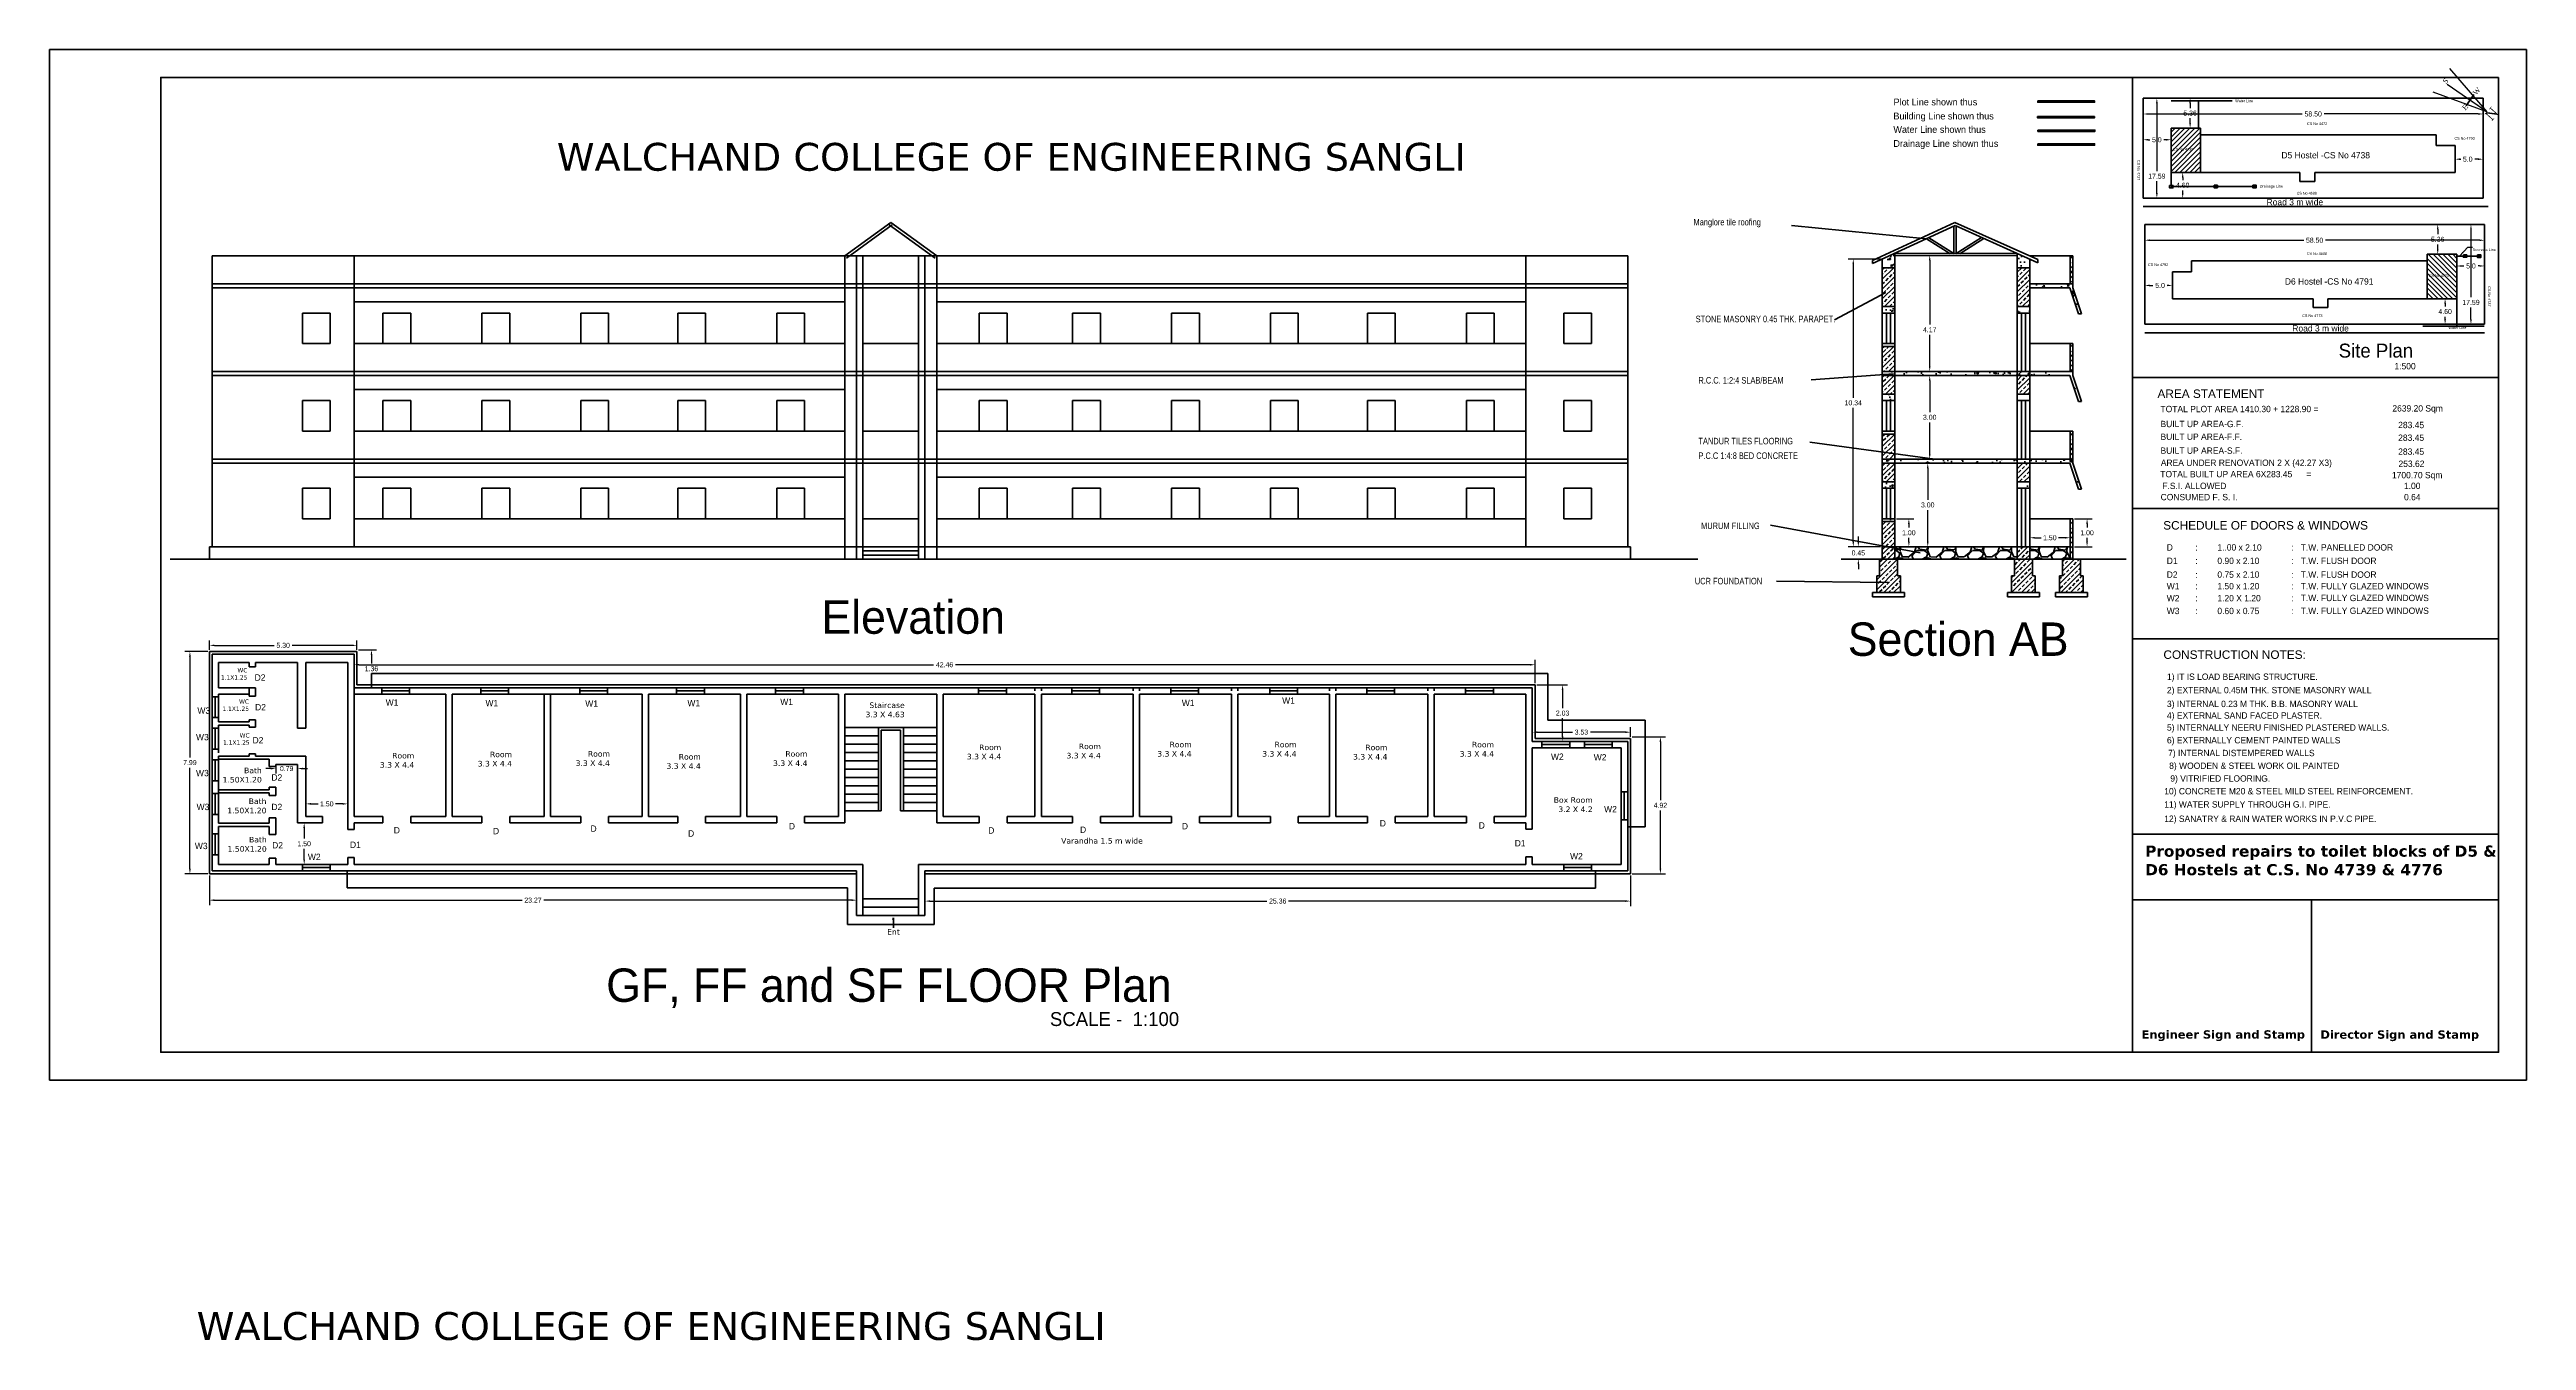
# Model space of a CAD drawing. Header units: inches. Extents: x 2 to 464, y 0 to 170.
# Drawn here: x 240.5 to 329.5, y 9.1 to 55.5 of the extents above; entities that cross this region are included whole.
import ezdxf

# ---------------------------------------------------------------- set-up
doc = ezdxf.new("R2010")
doc.units = ezdxf.units.IN
doc.header["$MEASUREMENT"] = 0
doc.styles.add('A', font='arial.ttf')
doc.styles.add('PRASAD', font='arial.ttf')
doc.styles.add('rs', font='GOTHIC.TTF')
doc.styles.get("Standard").update_dxf_attribs({"font": 'GOTHIC.TTF'})
doc.dimstyles.get("Standard").update_dxf_attribs({"dimtxt": 0.18, "dimasz": 0.18, "dimexe": 0.18, "dimexo": 0.0625, "dimgap": 0.09, "dimtad": 0, "dimtih": 1, "dimtoh": 1, "dimdec": 4, "dimzin": 0, "dimdsep": 46, "dimtxsty": 'Standard', "dimcen": 0.09, "dimadec": 0, "dimazin": 0, "dimtfac": 1, "dimtdec": 4, "dimtofl": 0, "dimtmove": 0, "dimatfit": 3, "dimfxl": 1, "dimtolj": 1, "dimtzin": 0, "dimarcsym": 0})

msp = doc.modelspace()

# ---------------------------------------------------------------- texts
at = {"color": 7, "lineweight": 35}
for s, height, style, p in [('Plot Line shown thus', 0.243984, 'rs', (306.76921, 53.45931)), ('Water Line', 0.096802, 'rs', (319.05365, 53.57519)), ('Water Line shown thus', 0.243984, 'rs', (306.76367, 52.47213)), ('Building Line shown thus', 0.243984, 'rs', (306.76367, 52.95521)), ('CS No 4472', 0.096802, 'rs', (321.63236, 52.75746)), ('Drainage Line shown thus', 0.243984, 'rs', (306.76367, 51.96804)), ('CS No 4739', 0.096802, 'rs', (316.81671, 51.83212)), ('D5 Hostel -CS No 4738', 0.228, 'rs', (320.71277, 51.55507)), ('CS No 4790', 0.096802, 'rs', (326.93623, 52.22557)), ('Drainage Line', 0.0968016, 'rs', (319.93646, 50.50698)), ('Road 3 m wide', 0.228, 'rs', (320.18132, 49.86832)), ('CS No 4688', 0.096802, 'rs', (321.26183, 50.25558)), ('CS No 4688', 0.096802, 'rs', (321.62432, 48.08526)), ('Drainage Line', 0.0968016, 'rs', (327.58767, 48.22127)), ('CS No 4792', 0.096802, 'rs', (315.91616, 47.68775)), ('D6 Hostel -CS No 4791', 0.228, 'rs', (320.83745, 47.01725)), ('CS No 4776', 0.096802, 'rs', (326.01262, 47.2943)), ('Road 3 m wide', 0.228, 'rs', (321.10584, 45.33283)), ('CS No 4773', 0.096802, 'rs', (321.46194, 45.854)), ('Water Line', 0.096802, 'rs', (326.71907, 45.42)), ('              1:500', 0.228, 'rs', (323.59172, 43.97046)), ('AREA STATEMENT', 0.304, 'A', (316.25803, 42.9433)), ('TOTAL PLOT AREA 1410.30 + 1228.90 = ', 0.228, 'rs', (316.36722, 42.43191)), ('BUILT UP AREA-G.F.', 0.228, 'rs', (316.36722, 41.89338)), ('2639.20 Sqm', 0.228, 'rs', (324.70282, 42.4556)), ('283.45', 0.228, 'rs', (324.91215, 41.85747)), ('BUILT UP AREA-F.F.', 0.228, 'rs', (316.36722, 41.43594)), ('BUILT UP AREA-S.F.', 0.228, 'rs', (316.36722, 40.93561)), ('283.45', 0.228, 'rs', (324.91215, 41.40003)), ('283.45', 0.228, 'rs', (324.91215, 40.89971)), ('TOTAL BUILT UP AREA 6X283.45      =', 0.228, 'rs', (316.35926, 40.09188)), ('AREA UNDER RENOVATION 2 X (42.27 X3) ', 0.228, 'rs', (316.37819, 40.50078)), ('1700.70 Sqm', 0.228, 'rs', (324.68873, 40.05598)), ('253.62', 0.228, 'rs', (324.92312, 40.46488)), ('CONSUMED F. S. I.', 0.228, 'rs', (316.37202, 39.2658)), ('F.S.I. ALLOWED', 0.228, 'rs', (316.43282, 39.66818)), ('0.64', 0.228, 'rs', (325.12363, 39.2658)), ('1.00', 0.228, 'rs', (325.1194, 39.66818)), ('SCHEDULE OF DOORS & WINDOWS', 0.304, 'A', (316.46478, 38.21238)), ('D', 0.228, 'rs', (316.59167, 37.45723)), (':', 0.228, 'rs', (317.6185, 37.45723)), ('1..00 x 2.10', 0.228, 'rs', (318.41195, 37.45723)), (':', 0.228, 'rs', (321.06762, 37.45723)), ('T.W. PANELLED DOOR', 0.228, 'rs', (321.40853, 37.45723)), ('D1', 0.228, 'rs', (316.59167, 36.97572)), ('D2', 0.228, 'rs', (316.59167, 36.47865)), (':', 0.228, 'rs', (317.6185, 36.97572)), (':', 0.228, 'rs', (317.6185, 36.47865)), ('0.90 x 2.10', 0.228, 'rs', (318.41195, 36.97572)), ('0.75 x 2.10', 0.228, 'rs', (318.41195, 36.47865)), (':', 0.228, 'rs', (321.06762, 36.97572)), (':', 0.228, 'rs', (321.06762, 36.47865)), ('T.W. FLUSH DOOR', 0.228, 'rs', (321.40853, 36.97572)), ('T.W. FLUSH DOOR', 0.228, 'rs', (321.40853, 36.47865)), ('W1', 0.228, 'rs', (316.59167, 36.06341)), ('W2', 0.228, 'rs', (316.59167, 35.63143)), (':', 0.228, 'rs', (317.6185, 36.06341)), (':', 0.228, 'rs', (317.6185, 35.63143)), ('1.50 x 1.20', 0.228, 'rs', (318.41195, 36.06341)), ('1.20 X 1.20', 0.228, 'rs', (318.41195, 35.63143)), (':', 0.228, 'rs', (321.06762, 36.06341)), (':', 0.228, 'rs', (321.06762, 35.63143)), ('T.W. FULLY GLAZED WINDOWS', 0.228, 'rs', (321.40853, 36.06341)), ('T.W. FULLY GLAZED WINDOWS', 0.228, 'rs', (321.40853, 35.63994)), ('W3', 0.228, 'rs', (316.59167, 35.17247)), (':', 0.228, 'rs', (317.6185, 35.17247)), ('0.60 x 0.75', 0.228, 'rs', (318.41195, 35.17247)), (':', 0.228, 'rs', (321.06762, 35.17247)), ('T.W. FULLY GLAZED WINDOWS', 0.228, 'rs', (321.40853, 35.18098)), ('CONSTRUCTION NOTES:', 0.304, 'A', (316.47205, 33.56469)), ('D2', 0.228, 'rs', (247.84687, 32.7797)), ('1) IT IS LOAD BEARING STRUCTURE.', 0.228, 'rs', (316.59894, 32.80953)), ('W1', 0.228, 'rs', (252.55783, 31.88262)), ('W1', 0.228, 'rs', (256.14588, 31.86191)), ('W1', 0.228, 'rs', (259.73393, 31.8412)), ('W1', 0.228, 'rs', (263.40494, 31.86191)), ('W1', 0.228, 'rs', (266.7441, 31.90333)), ('W1', 0.228, 'rs', (281.18035, 31.86599)), ('W1', 0.228, 'rs', (284.78924, 31.94789)), ('3) INTERNAL 0.23 M THK. B.B. MASONRY WALL', 0.228, 'rs', (316.59894, 31.83096)), ('2) EXTERNAL 0.45M THK. STONE MASONRY WALL', 0.228, 'rs', (316.59894, 32.32803)), ('W3', 0.228, 'rs', (245.78909, 31.58832)), ('D2', 0.228, 'rs', (247.86192, 31.71266)), ('4) EXTERNAL SAND FACED PLASTER.', 0.228, 'rs', (316.59894, 31.41572)), ('5) INTERNALLY NEERU FINISHED PLASTERED WALLS.', 0.228, 'rs', (316.59894, 30.98373)), ('W3', 0.228, 'rs', (245.73804, 30.63879)), ('D2', 0.228, 'rs', (247.77161, 30.52538)), ('6) EXTERNALLY CEMENT PAINTED WALLS', 0.228, 'rs', (316.59894, 30.52478)), ('7) INTERNAL DISTEMPERED WALLS', 0.228, 'rs', (316.63924, 30.06674)), ('W3', 0.228, 'rs', (245.73847, 29.34546)), ('D2', 0.228, 'rs', (248.44895, 29.18739)), ('W2', 0.228, 'rs', (294.45336, 29.9337)), ('W2', 0.228, 'rs', (295.99106, 29.91177)), ('8) WOODEN & STEEL WORK OIL PAINTED', 0.228, 'rs', (316.67953, 29.60871)), ('9) VITRIFIED FLOORING.', 0.228, 'rs', (316.71983, 29.15067)), ('10) CONCRETE M20 & STEEL MILD STEEL REINFORCEMENT.', 0.228, 'rs', (316.50195, 28.69264)), ('W3', 0.228, 'rs', (245.76009, 28.12764)), ('D2', 0.228, 'rs', (248.44895, 28.1273)), ('D', 0.228, 'rs', (267.05327, 27.43576)), ('D', 0.228, 'rs', (281.18288, 27.43688)), ('D', 0.228, 'rs', (288.29848, 27.53986)), ('D', 0.228, 'rs', (291.85628, 27.46263)), ('W2', 0.228, 'rs', (296.3645, 28.04726)), ('11) WATER SUPPLY THROUGH G.I. PIPE.', 0.228, 'rs', (316.50195, 28.21965)), ('12) SANATRY & RAIN WATER WORKS IN P.V.C PIPE.', 0.228, 'rs', (316.50195, 27.70368)), ('W3', 0.228, 'rs', (245.69677, 26.72502)), ('D2', 0.228, 'rs', (248.47549, 26.74919)), ('D1', 0.228, 'rs', (251.27383, 26.76849)), ('D', 0.228, 'rs', (252.84937, 27.28984)), ('D', 0.228, 'rs', (256.41496, 27.26065)), ('D', 0.228, 'rs', (259.92209, 27.34821)), ('D', 0.228, 'rs', (263.42923, 27.1731)), ('D', 0.228, 'rs', (274.22196, 27.28242)), ('D', 0.228, 'rs', (277.52195, 27.30816)), ('D1', 0.228, 'rs', (293.14816, 26.82282)), ('W2', 0.228, 'rs', (249.76067, 26.33103)), ('W2', 0.228, 'rs', (295.1393, 26.35656))]:
    msp.add_text(s, height=height, dxfattribs=dict(at, style=style)).set_placement(p)
at = {"color": 7, "lineweight": 35, "style": 'rs'}
for p in [(315.53034, 51.49817), (328.13794, 46.96035)]:
    msp.add_text('CS No 4737', height=0.096802, rotation=270, dxfattribs=at).set_placement(p)
at = {"color": 7, "lineweight": 35, "style": 'rs', "width": 0.85}
for s, p in [('Manglore tile roofing', (299.57663, 49.14668)), ('STONE MASONRY 0.45 THK. PARAPET.', (299.65577, 45.66539)), ('R.C.C. 1:2:4 SLAB/BEAM', (299.75455, 43.45995)), ('TANDUR TILES FLOORING', (299.75455, 41.27586)), ('P.C.C 1:4:8 BED CONCRETE', (299.75455, 40.75008)), ('MURUM FILLING', (299.8505, 38.22963)), ('UCR FOUNDATION ', (299.62526, 36.24228))]:
    msp.add_text(s, height=0.235, dxfattribs=at).set_placement(p)
at = {"color": 7, "lineweight": 35}
for s, height, p in [('Site Plan', 0.5, (322.77242, 44.39536)), ('Elevation', 1.2, (268.22335, 34.4662)), ('Section AB', 1.2, (305.12259, 33.67251)), ('GF, FF and SF FLOOR Plan', 1.2, (260.48494, 21.23398)), ('SCALE -  1:100', 0.5, (276.43858, 20.36615))]:
    msp.add_text(s, height=height, dxfattribs=at).set_placement(p)
at = {"color": 7, "lineweight": 35, "attachment_point": 1, "rotation": 48.2871295, "style": 'PRASAD'}
for s, insert, char_height, width in [('{\\fTimes New Roman|b0|i0|c0|p18;S}', (326.49407, 54.3418), 0.1839716, 0.4643508), ('{\\fTimes New Roman|b0|i0|c0|p18;E}', (327.19094, 53.39117), 0.1839716, 0.4643508), ('{\\fTimes New Roman|b0|i0|c0|p18;W}', (327.58112, 53.93272), 0.1839716, 0.4643508), ('{\\fTimes New Roman|b0|i0|c0|p18;N}', (328.00019, 53.12618), 0.3679433, 0.9287016)]:
    msp.add_mtext(s, dxfattribs=dict(at, insert=insert, char_height=char_height, width=width))
at = {"char_height": 1, "width": 174.942963, "attachment_point": 7}
for insert in [(258.70939, 51.09312), (245.76236, 9.06299)]:
    msp.add_mtext('{\\fVerdana|b0|i0|c0|p34;WALCHAND COLLEGE OF ENGINEERING SANGLI}', dxfattribs=dict(at, insert=insert))
at = {"color": 7, "lineweight": 35, "attachment_point": 3}
for s, insert, char_height, width in [('{\\fVerdana|b0|i0|c0|p34;WC\\P1.1X1.25 }', (247.58553, 33.23082), 0.1540886, 2.2048313), ('{\\fVerdana|b0|i0|c0|p34;WC\\P1.1X1.25 }', (247.64305, 32.10607), 0.1540886, 2.2048313), ('{\\fVerdana|b0|i0|c0|p34;Staircase\\P3.3 X 4.63}', (271.21788, 31.99696), 0.2, 2.8617712), ('{\\fVerdana|b0|i0|c0|p34;WC\\P1.1X1.25 }', (247.66479, 30.89158), 0.1540886, 2.2048313), ('{\\fVerdana|b0|i0|c0|p34;Room\\P3.3 X 4.4}', (274.68631, 30.48477), 0.2, 2.8617712), ('{\\fVerdana|b0|i0|c0|p34;Room\\P3.3 X 4.4}', (278.26927, 30.51946), 0.2, 2.8617712), ('{\\fVerdana|b0|i0|c0|p34;Room\\P3.3 X 4.4}', (281.53313, 30.58487), 0.2, 2.8617712), ('{\\fVerdana|b0|i0|c0|p34;Room\\P3.3 X 4.4}', (285.30544, 30.58487), 0.2, 2.8617712), ('{\\fVerdana|b0|i0|c0|p34;Room\\P3.3 X 4.4}', (288.57196, 30.47958), 0.2, 6.969666), ('{\\fVerdana|b0|i0|c0|p34;Room\\P3.3 X 4.4}', (292.40512, 30.58214), 0.2, 2.8617712), ('{\\fVerdana|b0|i0|c0|p34;Bath\\P1.50X1.20}', (248.10357, 29.65438), 0.2, 2.8617712), ('{\\fVerdana|b0|i0|c0|p34;Room\\P3.3 X 4.4}', (253.58413, 30.1851), 0.2, 2.8617712), ('{\\fVerdana|b0|i0|c0|p34;Room\\P3.3 X 4.4}', (257.10059, 30.23012), 0.2, 2.8617712), ('{\\fVerdana|b0|i0|c0|p34;Room\\P3.3 X 4.4}', (260.6203, 30.25052), 0.2, 2.8617712), ('{\\fVerdana|b0|i0|c0|p34;Room\\P3.3 X 4.4}', (263.88682, 30.14523), 0.2, 6.969666), ('{\\fVerdana|b0|i0|c0|p34;Room\\P3.3 X 4.4}', (267.71999, 30.24779), 0.2, 2.8617712), ('{\\fVerdana|b0|i0|c0|p34;Bath\\P1.50X1.20}', (248.27191, 28.54553), 0.2, 2.8617712), ('{\\fVerdana|b0|i0|c0|p34;Box Room\\P3.2 X 4.2}', (295.95159, 28.59084), 0.2, 2.8617712), ('{\\fVerdana|b0|i0|c0|p34;Bath\\P1.50X1.20}', (248.28199, 27.16624), 0.2, 2.8617712), ('{\\fVerdana|b0|i0|c0|p34;Varandha 1.5 m wide}', (279.77866, 27.12421), 0.2, 4.3106434), ('{\\fVerdana|b0|i0|c0|p34;Ent}', (271.041, 23.85159), 0.2, 2.8617712)]:
    msp.add_mtext(s, dxfattribs=dict(at, insert=insert, char_height=char_height, width=width))
at = {"color": 7, "lineweight": 35, "width": 174.942963, "attachment_point": 7, "style": 'rs'}
for s, insert, char_height in [('{\\fVerdana|b1|i0|c0|p34;Proposed repairs to toilet blocks of D5 &\\PD6 Hostels at C.S. No 4739 & 4776 }', (315.81585, 25.77908), 0.4), ('{\\fVerdana|b1|i0|c0|p34;Engineer Sign and Stamp}', (315.68532, 19.82436), 0.3), ('{\\fVerdana|b1|i0|c0|p34;Director Sign and Stamp}', (322.11548, 19.82047), 0.3)]:
    msp.add_mtext(s, dxfattribs=dict(at, insert=insert, char_height=char_height))

# ---------------------------------------------------------------- blocks, each defined once
blk = doc.blocks.new('*D14')
at = {"color": 0, "lineweight": -2, "transparency": 16777216}
for p, q in [((246.159, 33.829), (245.339, 33.829)), ((245.519, 33.649), (245.519, 30.018)), ((245.519, 26.019), (245.519, 29.649)), ((246.159, 25.839), (245.339, 25.839))]:
    blk.add_line(p, q, dxfattribs=at)
at = {"color": 0, "transparency": 16777216}
for points in [[(245.489, 33.649), (245.549, 33.649), (245.519, 33.829)], [(245.489, 26.019), (245.549, 26.019), (245.519, 25.839)]]:
    blk.add_solid(points, dxfattribs=at)
at = {"layer": 'Defpoints', "color": 0, "transparency": 16777216}
for p in [(246.221, 33.829), (245.519, 25.839), (246.221, 25.839)]:
    blk.add_point(p, dxfattribs=at)
at = {"color": 0, "lineweight": 35, "transparency": 16777216, "insert": (245.519, 29.834), "char_height": 0.18, "attachment_point": 5}
blk.add_mtext('\\A1;7.99', dxfattribs=at)
blk = doc.blocks.new('*D15')
at = {"color": 0, "lineweight": -2, "transparency": 16777216}
for p, q in [((246.221, 33.891), (246.221, 34.23)), ((246.401, 34.05), (248.547, 34.05)), ((251.341, 34.05), (249.195, 34.05)), ((251.521, 33.891), (251.521, 34.23))]:
    blk.add_line(p, q, dxfattribs=at)
at = {"color": 0, "transparency": 16777216}
for points in [[(246.401, 34.08), (246.401, 34.02), (246.221, 34.05)], [(251.341, 34.08), (251.341, 34.02), (251.521, 34.05)]]:
    blk.add_solid(points, dxfattribs=at)
at = {"layer": 'Defpoints', "color": 0, "transparency": 16777216}
for p in [(251.521, 34.05), (246.221, 33.829), (251.521, 33.829)]:
    blk.add_point(p, dxfattribs=at)
at = {"color": 0, "lineweight": 35, "transparency": 16777216, "insert": (248.871, 34.05), "char_height": 0.18, "attachment_point": 5}
blk.add_mtext('\\A1;5.30', dxfattribs=at)
blk = doc.blocks.new('*D16')
at = {"color": 0, "lineweight": -2, "transparency": 16777216}
for p, q in [((246.221, 25.776), (246.221, 24.71)), ((269.487, 25.776), (269.487, 24.71)), ((246.401, 24.89), (257.459, 24.89)), ((269.307, 24.89), (258.249, 24.89))]:
    blk.add_line(p, q, dxfattribs=at)
at = {"color": 0, "transparency": 16777216}
for points in [[(246.401, 24.92), (246.401, 24.86), (246.221, 24.89)], [(269.307, 24.92), (269.307, 24.86), (269.487, 24.89)]]:
    blk.add_solid(points, dxfattribs=at)
at = {"layer": 'Defpoints', "color": 0, "transparency": 16777216}
for p in [(246.221, 25.839), (269.487, 25.839), (269.487, 24.89)]:
    blk.add_point(p, dxfattribs=at)
at = {"color": 0, "lineweight": 35, "transparency": 16777216, "insert": (257.854, 24.89), "char_height": 0.18, "attachment_point": 5}
blk.add_mtext('\\A1;23.27', dxfattribs=at)
blk = doc.blocks.new('*D17')
at = {"color": 0, "lineweight": -2, "transparency": 16777216}
for p, q in [((271.947, 25.776), (271.947, 24.677)), ((297.311, 25.776), (297.311, 24.677)), ((272.127, 24.857), (284.236, 24.857)), ((297.131, 24.857), (285.022, 24.857))]:
    blk.add_line(p, q, dxfattribs=at)
at = {"color": 0, "transparency": 16777216}
for points in [[(272.127, 24.887), (272.127, 24.827), (271.947, 24.857)], [(297.131, 24.887), (297.131, 24.827), (297.311, 24.857)]]:
    blk.add_solid(points, dxfattribs=at)
at = {"layer": 'Defpoints', "color": 0, "transparency": 16777216}
for p in [(271.947, 25.839), (297.311, 25.839), (297.311, 24.857)]:
    blk.add_point(p, dxfattribs=at)
at = {"color": 0, "lineweight": 35, "transparency": 16777216, "insert": (284.629, 24.857), "char_height": 0.18, "attachment_point": 5}
blk.add_mtext('\\A1;25.36', dxfattribs=at)
blk = doc.blocks.new('*D18')
at = {"color": 0, "lineweight": -2, "transparency": 16777216}
for p, q in [((251.584, 33.891), (252.227, 33.891)), ((252.047, 33.711), (252.047, 33.395)), ((252.047, 32.709), (252.047, 33.025)), ((251.484, 32.529), (252.227, 32.529))]:
    blk.add_line(p, q, dxfattribs=at)
at = {"color": 0, "transparency": 16777216}
for points in [[(252.017, 33.711), (252.077, 33.711), (252.047, 33.891)], [(252.017, 32.709), (252.077, 32.709), (252.047, 32.529)]]:
    blk.add_solid(points, dxfattribs=at)
at = {"layer": 'Defpoints', "color": 0, "transparency": 16777216}
for p in [(251.521, 33.891), (251.421, 32.529), (252.047, 32.529)]:
    blk.add_point(p, dxfattribs=at)
at = {"color": 0, "lineweight": 35, "transparency": 16777216, "insert": (252.047, 33.21), "char_height": 0.18, "attachment_point": 5}
blk.add_mtext('\\A1;1.36', dxfattribs=at)
blk = doc.blocks.new('*D19')
at = {"color": 0, "lineweight": -2, "transparency": 16777216}
for p, q in [((251.421, 32.591), (251.421, 33.533)), ((251.601, 33.353), (272.257, 33.353)), ((293.701, 33.353), (273.045, 33.353)), ((293.881, 32.691), (293.881, 33.533))]:
    blk.add_line(p, q, dxfattribs=at)
at = {"color": 0, "transparency": 16777216}
for points in [[(251.601, 33.383), (251.601, 33.323), (251.421, 33.353)], [(293.701, 33.383), (293.701, 33.323), (293.881, 33.353)]]:
    blk.add_solid(points, dxfattribs=at)
at = {"layer": 'Defpoints', "color": 0, "transparency": 16777216}
for p in [(293.881, 33.353), (251.421, 32.529), (293.881, 32.629)]:
    blk.add_point(p, dxfattribs=at)
at = {"color": 0, "lineweight": 35, "transparency": 16777216, "insert": (272.651, 33.353), "char_height": 0.18, "attachment_point": 5}
blk.add_mtext('\\A1;42.46', dxfattribs=at)
blk = doc.blocks.new('*D20')
at = {"color": 0, "lineweight": -2, "transparency": 16777216}
for p, q in [((293.944, 32.629), (295.05, 32.629)), ((294.87, 32.449), (294.87, 31.798)), ((294.87, 30.779), (294.87, 31.429)), ((293.844, 30.599), (295.05, 30.599))]:
    blk.add_line(p, q, dxfattribs=at)
at = {"color": 0, "transparency": 16777216}
for points in [[(294.84, 32.449), (294.9, 32.449), (294.87, 32.629)], [(294.84, 30.779), (294.9, 30.779), (294.87, 30.599)]]:
    blk.add_solid(points, dxfattribs=at)
at = {"layer": 'Defpoints', "color": 0, "transparency": 16777216}
for p in [(293.881, 32.629), (293.781, 30.599), (294.87, 30.599)]:
    blk.add_point(p, dxfattribs=at)
at = {"color": 0, "lineweight": 35, "transparency": 16777216, "insert": (294.87, 31.614), "char_height": 0.18, "attachment_point": 5}
blk.add_mtext('\\A1;2.03', dxfattribs=at)
blk = doc.blocks.new('*D21')
at = {"color": 0, "lineweight": -2, "transparency": 16777216}
for p, q in [((293.781, 30.661), (293.781, 31.109)), ((293.961, 30.929), (295.222, 30.929)), ((297.131, 30.929), (295.87, 30.929)), ((297.311, 30.761), (297.311, 31.109))]:
    blk.add_line(p, q, dxfattribs=at)
at = {"color": 0, "transparency": 16777216}
for points in [[(293.961, 30.959), (293.961, 30.899), (293.781, 30.929)], [(297.131, 30.959), (297.131, 30.899), (297.311, 30.929)]]:
    blk.add_solid(points, dxfattribs=at)
at = {"layer": 'Defpoints', "color": 0, "transparency": 16777216}
for p in [(293.781, 30.599), (297.311, 30.929), (297.311, 30.699)]:
    blk.add_point(p, dxfattribs=at)
at = {"color": 0, "lineweight": 35, "transparency": 16777216, "insert": (295.546, 30.929), "char_height": 0.18, "attachment_point": 5}
blk.add_mtext('\\A1;3.53', dxfattribs=at)
blk = doc.blocks.new('*D22')
at = {"color": 0, "lineweight": -2, "transparency": 16777216}
for p, q in [((297.374, 30.761), (298.568, 30.761)), ((298.388, 30.581), (298.388, 28.485)), ((298.388, 26.019), (298.388, 28.115)), ((297.374, 25.839), (298.568, 25.839))]:
    blk.add_line(p, q, dxfattribs=at)
at = {"color": 0, "transparency": 16777216}
for points in [[(298.358, 30.581), (298.418, 30.581), (298.388, 30.761)], [(298.358, 26.019), (298.418, 26.019), (298.388, 25.839)]]:
    blk.add_solid(points, dxfattribs=at)
at = {"layer": 'Defpoints', "color": 0, "transparency": 16777216}
for p in [(297.311, 30.761), (297.311, 25.839), (298.388, 25.839)]:
    blk.add_point(p, dxfattribs=at)
at = {"color": 0, "lineweight": 35, "transparency": 16777216, "insert": (298.388, 28.3), "char_height": 0.18, "attachment_point": 5}
blk.add_mtext('\\A1;4.92', dxfattribs=at)
blk = doc.blocks.new('*D23')
at = {"color": 0, "lineweight": -2, "transparency": 16777216}
for p, q in [((306.877, 40.597), (308.179, 40.597)), ((307.999, 40.417), (307.999, 39.282)), ((307.999, 37.777), (307.999, 38.913)), ((306.877, 37.597), (308.179, 37.597))]:
    blk.add_line(p, q, dxfattribs=at)
at = {"color": 0, "transparency": 16777216}
for points in [[(307.969, 40.417), (308.029, 40.417), (307.999, 40.597)], [(307.969, 37.777), (308.029, 37.777), (307.999, 37.597)]]:
    blk.add_solid(points, dxfattribs=at)
at = {"layer": 'Defpoints', "color": 0, "transparency": 16777216}
for p in [(306.814, 40.597), (307.999, 40.597), (306.814, 37.597)]:
    blk.add_point(p, dxfattribs=at)
at = {"color": 0, "lineweight": 35, "transparency": 16777216, "insert": (307.999, 39.097), "char_height": 0.18, "attachment_point": 5}
blk.add_mtext('\\A1;3.00', dxfattribs=at)
blk = doc.blocks.new('*D24')
at = {"color": 0, "lineweight": -2, "transparency": 16777216}
for p, q in [((306.302, 37.597), (305.324, 37.597)), ((305.504, 37.777), (305.504, 37.957)), ((306.302, 37.147), (305.324, 37.147)), ((305.504, 36.967), (305.504, 36.787))]:
    blk.add_line(p, q, dxfattribs=at)
at = {"color": 0, "transparency": 16777216}
for points in [[(305.474, 37.777), (305.534, 37.777), (305.504, 37.597)], [(305.474, 36.967), (305.534, 36.967), (305.504, 37.147)]]:
    blk.add_solid(points, dxfattribs=at)
at = {"layer": 'Defpoints', "color": 0, "transparency": 16777216}
for p in [(305.504, 37.597), (306.364, 37.597), (306.364, 37.147)]:
    blk.add_point(p, dxfattribs=at)
at = {"color": 0, "lineweight": 35, "transparency": 16777216, "insert": (305.504, 37.372), "char_height": 0.18, "attachment_point": 5}
blk.add_mtext('\\A1;0.45', dxfattribs=at)
blk = doc.blocks.new('*D25')
at = {"color": 0, "lineweight": -2, "transparency": 16777216}
for p, q in [((306.877, 38.597), (307.5, 38.597)), ((307.32, 38.417), (307.32, 38.282)), ((306.939, 37.597), (307.5, 37.597)), ((307.32, 37.777), (307.32, 37.913))]:
    blk.add_line(p, q, dxfattribs=at)
at = {"color": 0, "transparency": 16777216}
for points in [[(307.29, 38.417), (307.35, 38.417), (307.32, 38.597)], [(307.29, 37.777), (307.35, 37.777), (307.32, 37.597)]]:
    blk.add_solid(points, dxfattribs=at)
at = {"layer": 'Defpoints', "color": 0, "transparency": 16777216}
for p in [(306.814, 38.597), (306.877, 37.597), (307.32, 37.597)]:
    blk.add_point(p, dxfattribs=at)
at = {"color": 0, "lineweight": 35, "transparency": 16777216, "insert": (307.32, 38.097), "char_height": 0.18, "attachment_point": 5}
blk.add_mtext('\\A1;1.00', dxfattribs=at)
blk = doc.blocks.new('*D26')
at = {"color": 0, "lineweight": -2, "transparency": 16777216}
for p, q in [((313.277, 38.597), (313.907, 38.597)), ((313.727, 38.417), (313.727, 38.282)), ((313.277, 37.597), (313.907, 37.597)), ((313.727, 37.777), (313.727, 37.913))]:
    blk.add_line(p, q, dxfattribs=at)
at = {"color": 0, "transparency": 16777216}
for points in [[(313.697, 38.417), (313.757, 38.417), (313.727, 38.597)], [(313.697, 37.777), (313.757, 37.777), (313.727, 37.597)]]:
    blk.add_solid(points, dxfattribs=at)
at = {"layer": 'Defpoints', "color": 0, "transparency": 16777216}
for p in [(313.214, 38.597), (313.214, 37.597), (313.727, 37.597)]:
    blk.add_point(p, dxfattribs=at)
at = {"color": 0, "lineweight": 35, "transparency": 16777216, "insert": (313.727, 38.097), "char_height": 0.18, "attachment_point": 5}
blk.add_mtext('\\A1;1.00', dxfattribs=at)
blk = doc.blocks.new('*D27')
at = {"color": 0, "lineweight": -2, "transparency": 16777216}
for p, q in [((306.877, 43.747), (308.25, 43.747)), ((308.07, 43.567), (308.07, 42.432)), ((308.07, 40.927), (308.07, 42.063)), ((306.877, 40.747), (308.25, 40.747))]:
    blk.add_line(p, q, dxfattribs=at)
at = {"color": 0, "transparency": 16777216}
for points in [[(308.04, 43.567), (308.1, 43.567), (308.07, 43.747)], [(308.04, 40.927), (308.1, 40.927), (308.07, 40.747)]]:
    blk.add_solid(points, dxfattribs=at)
at = {"layer": 'Defpoints', "color": 0, "transparency": 16777216}
for p in [(306.814, 43.747), (306.814, 40.747), (308.07, 40.747)]:
    blk.add_point(p, dxfattribs=at)
at = {"color": 0, "lineweight": 35, "transparency": 16777216, "insert": (308.07, 42.247), "char_height": 0.18, "attachment_point": 5}
blk.add_mtext('\\A1;3.00', dxfattribs=at)
blk = doc.blocks.new('*D28')
at = {"color": 0, "lineweight": -2, "transparency": 16777216}
for p, q in [((306.302, 47.937), (305.141, 47.937)), ((305.321, 47.757), (305.321, 42.952)), ((305.321, 37.777), (305.321, 42.583)), ((306.302, 37.597), (305.141, 37.597))]:
    blk.add_line(p, q, dxfattribs=at)
at = {"color": 0, "transparency": 16777216}
for points in [[(305.291, 47.757), (305.351, 47.757), (305.321, 47.937)], [(305.291, 37.777), (305.351, 37.777), (305.321, 37.597)]]:
    blk.add_solid(points, dxfattribs=at)
at = {"layer": 'Defpoints', "color": 0, "transparency": 16777216}
for p in [(306.364, 47.937), (305.321, 37.597), (306.364, 37.597)]:
    blk.add_point(p, dxfattribs=at)
at = {"color": 0, "lineweight": 35, "transparency": 16777216, "insert": (305.321, 42.767), "char_height": 0.18, "attachment_point": 5}
blk.add_mtext('\\A1;10.34', dxfattribs=at)
blk = doc.blocks.new('*D29')
at = {"color": 0, "lineweight": -2, "transparency": 16777216}
for p, q in [((311.664, 37.66), (311.664, 38.098)), ((311.844, 37.918), (312.078, 37.918)), ((312.934, 37.918), (312.701, 37.918)), ((313.114, 37.66), (313.114, 38.098))]:
    blk.add_line(p, q, dxfattribs=at)
at = {"color": 0, "transparency": 16777216}
for points in [[(311.844, 37.948), (311.844, 37.888), (311.664, 37.918)], [(312.934, 37.948), (312.934, 37.888), (313.114, 37.918)]]:
    blk.add_solid(points, dxfattribs=at)
at = {"layer": 'Defpoints', "color": 0, "transparency": 16777216}
for p in [(311.664, 37.597), (313.114, 37.918), (313.114, 37.597)]:
    blk.add_point(p, dxfattribs=at)
at = {"color": 0, "lineweight": 35, "transparency": 16777216, "insert": (312.389, 37.918), "char_height": 0.18, "attachment_point": 5}
blk.add_mtext('\\A1;1.50', dxfattribs=at)
blk = doc.blocks.new('*D31')
at = {"color": 0, "lineweight": -2, "transparency": 16777216}
for p, q in [((315.81, 53.718), (316.416, 53.718)), ((316.236, 53.538), (316.236, 51.101)), ((315.81, 50.128), (316.416, 50.128)), ((316.236, 50.308), (316.236, 50.732))]:
    blk.add_line(p, q, dxfattribs=at)
at = {"color": 0, "transparency": 16777216}
for points in [[(316.206, 53.538), (316.266, 53.538), (316.236, 53.718)], [(316.206, 50.308), (316.266, 50.308), (316.236, 50.128)]]:
    blk.add_solid(points, dxfattribs=at)
at = {"layer": 'Defpoints', "color": 0, "transparency": 16777216}
for p in [(315.748, 53.718), (315.748, 50.128), (316.236, 50.128)]:
    blk.add_point(p, dxfattribs=at)
at = {"color": 0, "lineweight": 35, "transparency": 16777216, "insert": (316.236, 50.916), "char_height": 0.18, "attachment_point": 5}
blk.add_mtext('\\A1;17.59', dxfattribs=at)
blk = doc.blocks.new('*D32')
at = {"color": 0, "lineweight": -2, "transparency": 16777216}
for p, q in [((315.748, 53.655), (315.748, 52.971)), ((327.966, 53.655), (327.966, 52.971)), ((315.928, 53.151), (321.463, 53.151)), ((327.786, 53.151), (322.25, 53.151))]:
    blk.add_line(p, q, dxfattribs=at)
at = {"color": 0, "transparency": 16777216}
for points in [[(315.928, 53.181), (315.928, 53.121), (315.748, 53.151)], [(327.786, 53.181), (327.786, 53.121), (327.966, 53.151)]]:
    blk.add_solid(points, dxfattribs=at)
at = {"layer": 'Defpoints', "color": 0, "transparency": 16777216}
for p in [(315.748, 53.718), (327.966, 53.718), (327.966, 53.151)]:
    blk.add_point(p, dxfattribs=at)
at = {"color": 0, "lineweight": 35, "transparency": 16777216, "insert": (321.857, 53.151), "char_height": 0.18, "attachment_point": 5}
blk.add_mtext('\\A1;58.50', dxfattribs=at)
blk = doc.blocks.new('*D33')
at = {"color": 0, "lineweight": -2, "transparency": 16777216}
for p, q in [((316.81, 51.048), (317.345, 51.048)), ((317.165, 50.868), (317.165, 50.772)), ((316.479, 50.128), (317.345, 50.128)), ((317.165, 50.308), (317.165, 50.403))]:
    blk.add_line(p, q, dxfattribs=at)
at = {"color": 0, "transparency": 16777216}
for points in [[(317.135, 50.868), (317.195, 50.868), (317.165, 51.048)], [(317.135, 50.308), (317.195, 50.308), (317.165, 50.128)]]:
    blk.add_solid(points, dxfattribs=at)
at = {"layer": 'Defpoints', "color": 0, "transparency": 16777216}
for p in [(316.748, 51.048), (316.416, 50.128), (317.165, 50.128)]:
    blk.add_point(p, dxfattribs=at)
at = {"color": 0, "lineweight": 35, "transparency": 16777216, "insert": (317.165, 50.588), "char_height": 0.18, "attachment_point": 5}
blk.add_mtext('\\A1;4.60', dxfattribs=at)
blk = doc.blocks.new('*D34')
at = {"color": 0, "lineweight": -2, "transparency": 16777216}
for p, q in [((315.748, 53.593), (315.748, 52.045)), ((316.748, 52.583), (316.748, 52.045)), ((315.928, 52.225), (315.982, 52.225)), ((316.568, 52.225), (316.491, 52.225))]:
    blk.add_line(p, q, dxfattribs=at)
at = {"color": 0, "transparency": 16777216}
for points in [[(315.928, 52.255), (315.928, 52.195), (315.748, 52.225)], [(316.568, 52.255), (316.568, 52.195), (316.748, 52.225)]]:
    blk.add_solid(points, dxfattribs=at)
at = {"layer": 'Defpoints', "color": 0, "transparency": 16777216}
for p in [(315.748, 53.655), (316.748, 52.646), (315.748, 52.225)]:
    blk.add_point(p, dxfattribs=at)
at = {"color": 0, "lineweight": 35, "transparency": 16777216, "insert": (316.236, 52.225), "char_height": 0.18, "attachment_point": 5}
blk.add_mtext('\\A1;5.0', dxfattribs=at)
blk = doc.blocks.new('*D35')
at = {"color": 0, "lineweight": -2, "transparency": 16777216}
for p, q in [((327.966, 53.593), (327.966, 51.346)), ((326.966, 51.957), (326.966, 51.346)), ((327.146, 51.526), (327.159, 51.526)), ((327.786, 51.526), (327.668, 51.526))]:
    blk.add_line(p, q, dxfattribs=at)
at = {"color": 0, "transparency": 16777216}
for points in [[(327.146, 51.556), (327.146, 51.496), (326.966, 51.526)], [(327.786, 51.556), (327.786, 51.496), (327.966, 51.526)]]:
    blk.add_solid(points, dxfattribs=at)
at = {"layer": 'Defpoints', "color": 0, "transparency": 16777216}
for p in [(327.966, 53.655), (326.966, 52.02), (327.966, 51.526)]:
    blk.add_point(p, dxfattribs=at)
at = {"color": 0, "lineweight": 35, "transparency": 16777216, "insert": (327.413, 51.526), "char_height": 0.18, "attachment_point": 5}
blk.add_mtext('\\A1;5.0', dxfattribs=at)
blk = doc.blocks.new('*D36')
at = {"color": 0, "lineweight": -2, "transparency": 16777216}
for p, q in [((315.873, 53.718), (317.611, 53.718)), ((317.431, 53.538), (317.431, 53.366)), ((317.745, 52.646), (317.251, 52.646)), ((317.431, 52.826), (317.431, 52.997))]:
    blk.add_line(p, q, dxfattribs=at)
at = {"color": 0, "transparency": 16777216}
for points in [[(317.401, 53.538), (317.461, 53.538), (317.431, 53.718)], [(317.401, 52.826), (317.461, 52.826), (317.431, 52.646)]]:
    blk.add_solid(points, dxfattribs=at)
at = {"layer": 'Defpoints', "color": 0, "transparency": 16777216}
for p in [(315.81, 53.718), (317.431, 53.718), (317.808, 52.646)]:
    blk.add_point(p, dxfattribs=at)
at = {"color": 0, "lineweight": 35, "transparency": 16777216, "insert": (317.431, 53.182), "char_height": 0.18, "attachment_point": 5}
blk.add_mtext('\\A1;5.36', dxfattribs=at)
blk = doc.blocks.new('*D37')
at = {"color": 0, "lineweight": -2, "transparency": 16777216}
for p, q in [((327.955, 49.18), (327.349, 49.18)), ((327.529, 49), (327.529, 46.563)), ((327.955, 45.59), (327.349, 45.59)), ((327.529, 45.77), (327.529, 46.194))]:
    blk.add_line(p, q, dxfattribs=at)
at = {"color": 0, "transparency": 16777216}
for points in [[(327.499, 49), (327.559, 49), (327.529, 49.18)], [(327.499, 45.77), (327.559, 45.77), (327.529, 45.59)]]:
    blk.add_solid(points, dxfattribs=at)
at = {"layer": 'Defpoints', "color": 0, "transparency": 16777216}
for p in [(328.017, 49.18), (327.529, 45.59), (328.017, 45.59)]:
    blk.add_point(p, dxfattribs=at)
at = {"color": 0, "lineweight": 35, "transparency": 16777216, "insert": (327.529, 46.379), "char_height": 0.18, "attachment_point": 5}
blk.add_mtext('\\A1;17.59', dxfattribs=at)
blk = doc.blocks.new('*D38')
at = {"color": 0, "lineweight": -2, "transparency": 16777216}
for p, q in [((315.799, 49.117), (315.799, 48.433)), ((328.017, 49.117), (328.017, 48.433)), ((315.979, 48.613), (321.515, 48.613)), ((327.837, 48.613), (322.302, 48.613))]:
    blk.add_line(p, q, dxfattribs=at)
at = {"color": 0, "transparency": 16777216}
for points in [[(315.979, 48.643), (315.979, 48.583), (315.799, 48.613)], [(327.837, 48.643), (327.837, 48.583), (328.017, 48.613)]]:
    blk.add_solid(points, dxfattribs=at)
at = {"layer": 'Defpoints', "color": 0, "transparency": 16777216}
for p in [(315.799, 49.18), (328.017, 49.18), (315.799, 48.613)]:
    blk.add_point(p, dxfattribs=at)
at = {"color": 0, "lineweight": 35, "transparency": 16777216, "insert": (321.908, 48.613), "char_height": 0.18, "attachment_point": 5}
blk.add_mtext('\\A1;58.50', dxfattribs=at)
blk = doc.blocks.new('*D39')
at = {"color": 0, "lineweight": -2, "transparency": 16777216}
for p, q in [((326.955, 46.51), (326.42, 46.51)), ((326.6, 46.33), (326.6, 46.234)), ((327.286, 45.59), (326.42, 45.59)), ((326.6, 45.77), (326.6, 45.865))]:
    blk.add_line(p, q, dxfattribs=at)
at = {"color": 0, "transparency": 16777216}
for points in [[(326.57, 46.33), (326.63, 46.33), (326.6, 46.51)], [(326.57, 45.77), (326.63, 45.77), (326.6, 45.59)]]:
    blk.add_solid(points, dxfattribs=at)
at = {"layer": 'Defpoints', "color": 0, "transparency": 16777216}
for p in [(327.017, 46.51), (326.6, 45.59), (327.349, 45.59)]:
    blk.add_point(p, dxfattribs=at)
at = {"color": 0, "lineweight": 35, "transparency": 16777216, "insert": (326.6, 46.05), "char_height": 0.18, "attachment_point": 5}
blk.add_mtext('\\A1;4.60', dxfattribs=at)
blk = doc.blocks.new('*D40')
at = {"color": 0, "lineweight": -2, "transparency": 16777216}
for p, q in [((328.017, 49.055), (328.017, 47.507)), ((327.017, 48.045), (327.017, 47.507)), ((327.197, 47.687), (327.274, 47.687)), ((327.837, 47.687), (327.783, 47.687))]:
    blk.add_line(p, q, dxfattribs=at)
at = {"color": 0, "transparency": 16777216}
for points in [[(327.197, 47.717), (327.197, 47.657), (327.017, 47.687)], [(327.837, 47.717), (327.837, 47.657), (328.017, 47.687)]]:
    blk.add_solid(points, dxfattribs=at)
at = {"layer": 'Defpoints', "color": 0, "transparency": 16777216}
for p in [(328.017, 49.117), (327.017, 48.108), (328.017, 47.687)]:
    blk.add_point(p, dxfattribs=at)
at = {"color": 0, "lineweight": 35, "transparency": 16777216, "insert": (327.529, 47.687), "char_height": 0.18, "attachment_point": 5}
blk.add_mtext('\\A1;5.0', dxfattribs=at)
blk = doc.blocks.new('*D41')
at = {"color": 0, "lineweight": -2, "transparency": 16777216}
for p, q in [((315.799, 49.055), (315.799, 46.808)), ((316.799, 47.419), (316.799, 46.808)), ((315.979, 46.988), (316.097, 46.988)), ((316.619, 46.988), (316.606, 46.988))]:
    blk.add_line(p, q, dxfattribs=at)
at = {"color": 0, "transparency": 16777216}
for points in [[(315.979, 47.018), (315.979, 46.958), (315.799, 46.988)], [(316.619, 47.018), (316.619, 46.958), (316.799, 46.988)]]:
    blk.add_solid(points, dxfattribs=at)
at = {"layer": 'Defpoints', "color": 0, "transparency": 16777216}
for p in [(315.799, 49.117), (316.799, 47.482), (315.799, 46.988)]:
    blk.add_point(p, dxfattribs=at)
at = {"color": 0, "lineweight": 35, "transparency": 16777216, "insert": (316.352, 46.988), "char_height": 0.18, "attachment_point": 5}
blk.add_mtext('\\A1;5.0', dxfattribs=at)
blk = doc.blocks.new('*D42')
at = {"color": 0, "lineweight": -2, "transparency": 16777216}
for p, q in [((327.892, 49.18), (326.154, 49.18)), ((326.334, 49), (326.334, 48.828)), ((326.02, 48.108), (326.514, 48.108)), ((326.334, 48.288), (326.334, 48.459))]:
    blk.add_line(p, q, dxfattribs=at)
at = {"color": 0, "transparency": 16777216}
for points in [[(326.304, 49), (326.364, 49), (326.334, 49.18)], [(326.304, 48.288), (326.364, 48.288), (326.334, 48.108)]]:
    blk.add_solid(points, dxfattribs=at)
at = {"layer": 'Defpoints', "color": 0, "transparency": 16777216}
for p in [(326.334, 49.18), (327.955, 49.18), (325.957, 48.108)]:
    blk.add_point(p, dxfattribs=at)
at = {"color": 0, "lineweight": 35, "transparency": 16777216, "insert": (326.334, 48.644), "char_height": 0.18, "attachment_point": 5}
blk.add_mtext('\\A1;5.36', dxfattribs=at)
blk = doc.blocks.new('*D48')
at = {"color": 0, "lineweight": -2, "transparency": 16777216}
for p, q in [((248.424, 29.62), (248.244, 29.62)), ((248.604, 29.706), (248.604, 29.44)), ((249.391, 29.706), (249.391, 29.44)), ((249.571, 29.62), (249.751, 29.62))]:
    blk.add_line(p, q, dxfattribs=at)
at = {"color": 0, "transparency": 16777216}
for points in [[(248.424, 29.65), (248.424, 29.59), (248.604, 29.62)], [(249.571, 29.65), (249.571, 29.59), (249.391, 29.62)]]:
    blk.add_solid(points, dxfattribs=at)
at = {"layer": 'Defpoints', "color": 0, "transparency": 16777216}
for p in [(248.604, 29.769), (249.391, 29.769), (249.391, 29.62)]:
    blk.add_point(p, dxfattribs=at)
at = {"color": 0, "lineweight": 35, "transparency": 16777216, "insert": (248.997, 29.62), "char_height": 0.18, "attachment_point": 5}
blk.add_mtext('\\A1;0.79', dxfattribs=at)
blk = doc.blocks.new('*D49')
at = {"color": 0, "lineweight": -2, "transparency": 16777216}
for p, q in [((249.691, 27.961), (249.691, 28.532)), ((251.191, 27.488), (251.191, 28.532)), ((249.871, 28.352), (250.13, 28.352)), ((251.011, 28.352), (250.752, 28.352))]:
    blk.add_line(p, q, dxfattribs=at)
at = {"color": 0, "transparency": 16777216}
for points in [[(249.871, 28.382), (249.871, 28.322), (249.691, 28.352)], [(251.011, 28.382), (251.011, 28.322), (251.191, 28.352)]]:
    blk.add_solid(points, dxfattribs=at)
at = {"layer": 'Defpoints', "color": 0, "transparency": 16777216}
for p in [(249.691, 27.899), (251.191, 28.352), (251.191, 27.426)]:
    blk.add_point(p, dxfattribs=at)
at = {"color": 0, "lineweight": 35, "transparency": 16777216, "insert": (250.441, 28.352), "char_height": 0.18, "attachment_point": 5}
blk.add_mtext('\\A1;1.50', dxfattribs=at)
blk = doc.blocks.new('*D50')
at = {"color": 0, "lineweight": -2, "transparency": 16777216}
for p, q in [((249.454, 27.669), (249.808, 27.669)), ((249.628, 27.489), (249.628, 27.103)), ((249.628, 26.349), (249.628, 26.734)), ((249.626, 26.169), (249.808, 26.169))]:
    blk.add_line(p, q, dxfattribs=at)
at = {"color": 0, "transparency": 16777216}
for points in [[(249.598, 27.489), (249.658, 27.489), (249.628, 27.669)], [(249.598, 26.349), (249.658, 26.349), (249.628, 26.169)]]:
    blk.add_solid(points, dxfattribs=at)
at = {"layer": 'Defpoints', "color": 0, "transparency": 16777216}
for p in [(249.391, 27.669), (249.563, 26.169), (249.628, 26.169)]:
    blk.add_point(p, dxfattribs=at)
at = {"color": 0, "lineweight": 35, "transparency": 16777216, "insert": (249.628, 26.919), "char_height": 0.18, "attachment_point": 5}
blk.add_mtext('\\A1;1.50', dxfattribs=at)
blk = doc.blocks.new('*D51')
at = {"color": 0, "lineweight": -2, "transparency": 16777216}
for p, q in [((306.877, 48.069), (308.25, 48.069)), ((308.07, 47.889), (308.07, 45.582)), ((308.07, 44.077), (308.07, 45.213)), ((306.877, 43.897), (308.25, 43.897))]:
    blk.add_line(p, q, dxfattribs=at)
at = {"color": 0, "transparency": 16777216}
for points in [[(308.04, 47.889), (308.1, 47.889), (308.07, 48.069)], [(308.04, 44.077), (308.1, 44.077), (308.07, 43.897)]]:
    blk.add_solid(points, dxfattribs=at)
at = {"layer": 'Defpoints', "color": 0, "transparency": 16777216}
for p in [(306.814, 48.069), (306.814, 43.897), (308.07, 43.897)]:
    blk.add_point(p, dxfattribs=at)
at = {"color": 0, "lineweight": 35, "transparency": 16777216, "insert": (308.07, 45.397), "char_height": 0.18, "attachment_point": 5}
blk.add_mtext('\\A1;4.17', dxfattribs=at)

# ---------------------------------------------------------------- dimensions: what is measured, and where the dimension line sits
at = {"color": 7, "lineweight": 35}
for base, p1, p2, angle, text, picture, middle in [((316.23643, 50.12766), (315.74773, 53.71766), (315.74773, 50.12766), 90, '17.59', '*D31', (316.23643, 50.91647)), ((315.79935, 46.98795), (316.79935, 47.48184), (315.79935, 49.11734), 180, '5.0', '*D41', (316.35176, 46.98795)), ((328.01735, 47.68727), (327.01735, 48.10784), (328.01735, 49.11734), 180, '5.0', '*D40', (327.52865, 47.68727)), ((327.52865, 45.58984), (328.01735, 49.17984), (328.01735, 45.58984), 90, '17.59', '*D37', (327.52865, 46.37865))]:
    dim = msp.add_linear_dim(base=base, p1=p1, p2=p2, angle=angle, text=text, dimstyle='Standard', dxfattribs=at)
    dim.commit()
    dim.dimension.update_dxf_attribs({"geometry": picture, "text_midpoint": middle, "dimtype": 160})
dim = msp.add_linear_dim(base=(327.96573, 53.1506), p1=(315.74773, 53.71766), p2=(327.96573, 53.71766), text='58.50', dimstyle='Standard', dxfattribs=at)
dim.commit()
dim.dimension.update_dxf_attribs({"geometry": '*D32', "text_midpoint": (321.85673, 53.1506)})
for base, p1, p2, text, picture, middle in [((315.74773, 52.22509), (316.74773, 52.64566), (315.74773, 53.65516), '5.0', '*D34', (316.23643, 52.22509)), ((327.96573, 51.52577), (326.96573, 52.01966), (327.96573, 53.65516), '5.0', '*D35', (327.41332, 51.52577)), ((313.11438, 37.91752), (311.66438, 37.59717), (313.11438, 37.59717), '1.50', '*D29', (312.38938, 37.91752))]:
    dim = msp.add_linear_dim(base=base, p1=p1, p2=p2, text=text, dimstyle='Standard', dxfattribs=at)
    dim.commit()
    dim.dimension.update_dxf_attribs({"geometry": picture, "text_midpoint": middle, "dimtype": 160})
for base, p1, p2, angle, text, picture, middle in [((317.43138, 53.71766), (317.80773, 52.64566), (315.81023, 53.71766), 90, '5.36', '*D36', (317.43138, 53.18166)), ((317.1654, 50.12766), (316.74773, 51.04766), (316.41643, 50.12766), 90, '4.60', '*D33', (317.1654, 50.58766)), ((315.79935, 48.61278), (328.01735, 49.17984), (315.79935, 49.17984), 180, '58.50', '*D38', (321.90835, 48.61278)), ((326.3337, 49.17984), (325.95735, 48.10784), (327.95485, 49.17984), 90, '5.36', '*D42', (326.3337, 48.64384)), ((326.59968, 45.58984), (327.01735, 46.50984), (327.34865, 45.58984), 90, '4.60', '*D39', (326.59968, 46.04984))]:
    dim = msp.add_linear_dim(base=base, p1=p1, p2=p2, angle=angle, text=text, dimstyle='Standard', dxfattribs=at)
    dim.commit()
    dim.dimension.update_dxf_attribs({"geometry": picture, "text_midpoint": middle})
for base, p1, p2, override, picture, middle in [((305.32074, 37.59717), (306.36438, 47.93714), (306.36438, 37.59717), {"dimdec": 2}, '*D28', (305.32074, 42.76716)), ((307.99896, 40.59717), (306.81438, 37.59717), (306.81438, 40.59717), {"dimdec": 2}, '*D23', (307.99896, 39.09717)), ((307.32027, 37.59717), (306.81438, 38.59717), (306.87688, 37.59717), {"dimdec": 2}, '*D25', (307.32027, 38.09717)), ((313.72706, 37.59717), (313.21438, 38.59717), (313.21438, 37.59717), {"dimdec": 2}, '*D26', (313.72706, 38.09717)), ((305.50378, 37.59717), (306.36438, 37.14717), (306.36438, 37.59717), {"dimdec": 2}, '*D24', (305.50378, 37.37217)), ((252.04712, 32.52875), (251.52102, 33.89125), (251.42102, 32.52875), {"dimdec": 2}, '*D18', (252.04712, 33.21)), ((245.51923, 25.83875), (246.22102, 33.82875), (246.22102, 25.83875), {"dimdec": 2, "dimrnd": 0}, '*D14', (245.51923, 29.83375)), ((249.62831, 26.16875), (249.39102, 27.66875), (249.56345, 26.16875), {"dimdec": 2}, '*D50', (249.62831, 26.91875))]:
    dim = msp.add_linear_dim(base=base, p1=p1, p2=p2, angle=90, dimstyle='Standard', override=override, dxfattribs=at)
    dim.commit()
    dim.dimension.update_dxf_attribs({"geometry": picture, "text_midpoint": middle})
for base, p1, p2, picture, middle in [((308.07028, 43.89717), (306.81438, 48.0687), (306.81438, 43.89717), '*D51', (308.07028, 45.39717)), ((308.07028, 40.74717), (306.81438, 43.74717), (306.81438, 40.74717), '*D27', (308.07028, 42.24717)), ((294.86974, 30.59875), (293.88102, 32.62875), (293.78102, 30.59875), '*D20', (294.86974, 31.61375)), ((298.38826, 25.83875), (297.31102, 30.76125), (297.31102, 25.83875), '*D22', (298.38826, 28.3))]:
    dim = msp.add_linear_dim(base=base, p1=p1, p2=p2, angle=90, dimstyle='Standard', override={"dimdec": 2}, dxfattribs=at)
    dim.commit()
    dim.dimension.update_dxf_attribs({"geometry": picture, "text_midpoint": middle, "dimtype": 160})
for base, p1, p2, picture, middle in [((251.52102, 34.05014), (246.22102, 33.82875), (251.52102, 33.82875), '*D15', (248.87102, 34.05014)), ((297.31102, 30.92917), (293.78102, 30.59875), (297.31102, 30.69875), '*D21', (295.54602, 30.92917)), ((249.39102, 29.61996), (248.6038, 29.76875), (249.39102, 29.76875), '*D48', (248.99741, 29.61996)), ((251.19102, 28.35227), (249.69102, 27.89875), (251.19102, 27.42563), '*D49', (250.44102, 28.35227)), ((269.48684, 24.88956), (246.22102, 25.83875), (269.48684, 25.83875), '*D16', (257.85393, 24.88956)), ((297.31102, 24.85686), (271.94684, 25.83875), (297.31102, 25.83875), '*D17', (284.62893, 24.85686))]:
    dim = msp.add_linear_dim(base=base, p1=p1, p2=p2, dimstyle='Standard', override={"dimdec": 2}, dxfattribs=at)
    dim.commit()
    dim.dimension.update_dxf_attribs({"geometry": picture, "text_midpoint": middle})
dim = msp.add_linear_dim(base=(293.88102, 33.35331), p1=(251.42102, 32.52875), p2=(293.88102, 32.62875), dimstyle='Standard', override={"dimdec": 2}, dxfattribs=at)
dim.commit()
dim.dimension.update_dxf_attribs({"geometry": '*D19', "text_midpoint": (272.65102, 33.35331), "dimtype": 160})

# ---------------------------------------------------------------- hatches: boundary and pattern name
at = {"lineweight": 35}
h = msp.add_hatch(dxfattribs=at)
h.set_pattern_fill('ANSI31', style=0)
h.set_pattern_definition([(45, (-2.22818, 1.87053), (-0.08838835, 0.08838835), [])])
h.paths.add_polyline_path([(317.80773, 52.64566), (316.74773, 52.64566), (316.74773, 51.04766), (317.80773, 51.04766)])
h = msp.add_hatch(dxfattribs=at)
h.set_pattern_fill('AR-CONC', scale=0.1, style=0)
h.set_pattern_definition([(50, (0, 0), (0.7172602, -0.0627521), [0.075, -0.825]), (355, (0, 0), (-0.1387513, 0.7521921), [0.06, -0.66]), (100.4514, (0.0598, -0.0052), (0.5785094, 0.6894395), [0.0637402, -0.7011421]), (46.1842, (0, 0.2), (1.067241, -0.165519), [0.1125, -1.2375]), (96.6356, (0.0889, 0.1862), (0.9346627, 0.974118), [0.0956103, -1.051713]), (351.1842, (0, 0.2), (0.934662, 0.9741186), [0.09, -0.99]), (21, (0.1, 0.15), (0.596907, -0.4026189), [0.075, -0.825]), (326, (0.1, 0.15), (0.2433153, 0.72515), [0.06, -0.66]), (71.4514, (0.14974, 0.11645), (0.8402226, 0.3225305), [0.0637402, -0.7011421]), (37.5, (0, 0), (0.01215986, 0.33289385), [0, -0.652, 0, -0.67, 0, -0.6625]), (7.5, (0, 0), (0.26306954, 0.3944117), [0, -0.382, 0, -0.637, 0, -0.2525]), (327.5, (-0.223, 0), (0.53382244, -0.02255487), [0, -0.25, 0, -0.78, 0, -1.035]), (317.5, (-0.323, 0), (0.5831862, 0.100105), [0, -0.325, 0, -0.518, 0, -0.735])])
h.paths.add_polyline_path([(306.81438, 48.1437), (306.36438, 47.93714), (306.36438, 47.62528), (306.81438, 47.62528)])
h.paths.add_polyline_path([(311.66438, 47.93765), (311.21438, 48.13871), (311.21438, 47.62528), (311.66438, 47.62528)])
h.paths.add_polyline_path([(313.21438, 47.04717), (311.66438, 47.04717), (311.66438, 46.89717), (313.10897, 46.89717), (313.41951, 45.96555), (313.52492, 45.96555), (313.21438, 46.89717)])
h.paths.add_polyline_path([(311.66438, 46.22717), (311.21438, 46.22717), (311.21438, 45.99717), (311.66438, 45.99717)])
h.paths.add_polyline_path([(306.81438, 46.22717), (306.36438, 46.22717), (306.36438, 45.99717), (306.81438, 45.99717)])
h.paths.add_polyline_path([(306.81438, 43.89717), (306.36438, 43.89717), (306.36438, 43.74717), (306.81438, 43.74717)])
h.paths.add_polyline_path([(311.21438, 43.89717), (306.81438, 43.89717), (306.81438, 43.74717), (311.21438, 43.74717)])
h.paths.add_polyline_path([(311.36438, 43.89717), (311.21438, 43.89717), (311.21438, 43.74717), (311.36438, 43.74717)])
h.paths.add_polyline_path([(311.51438, 43.89717), (311.36438, 43.89717), (311.36438, 43.74717), (311.51438, 43.74717)])
h.paths.add_polyline_path([(311.66438, 43.89717), (311.51438, 43.89717), (311.51438, 43.74717), (311.66438, 43.74717)])
h.paths.add_polyline_path([(313.21438, 43.89717), (311.66438, 43.89717), (311.66438, 43.74717), (313.10897, 43.74717), (313.41951, 42.81555), (313.52492, 42.81555), (313.21438, 43.74717)])
h.paths.add_polyline_path([(311.66438, 43.07717), (311.21438, 43.07717), (311.21438, 42.84717), (311.66438, 42.84717)])
h.paths.add_polyline_path([(306.81438, 43.07717), (306.36438, 43.07717), (306.36438, 42.84717), (306.81438, 42.84717)])
h.paths.add_polyline_path([(311.21438, 40.74717), (306.81438, 40.74717), (306.81438, 40.59717), (311.21438, 40.59717)])
h.paths.add_polyline_path([(311.36438, 40.74717), (311.21438, 40.74717), (311.21438, 40.59717), (311.36438, 40.59717)])
h.paths.add_polyline_path([(311.51438, 40.74717), (311.36438, 40.74717), (311.36438, 40.59717), (311.51438, 40.59717)])
h.paths.add_polyline_path([(311.66438, 40.74717), (311.51438, 40.74717), (311.51438, 40.59717), (311.66438, 40.59717)])
h.paths.add_polyline_path([(313.21438, 40.74717), (311.66438, 40.74717), (311.66438, 40.59717), (313.10897, 40.59717), (313.41951, 39.66555), (313.52492, 39.66555), (313.21438, 40.59717)])
h.paths.add_polyline_path([(306.81438, 40.74717), (306.36438, 40.74717), (306.36438, 40.59717), (306.81438, 40.59717)])
h.paths.add_polyline_path([(306.81438, 39.92717), (306.36438, 39.92717), (306.36438, 39.69717), (306.81438, 39.69717)])
h.paths.add_polyline_path([(306.81438, 38.59717), (306.36438, 38.59717), (306.36438, 38.49717), (306.81438, 38.49717)])
h.paths.add_polyline_path([(311.66438, 39.92717), (311.21438, 39.92717), (311.21438, 39.69717), (311.66438, 39.69717)])
h = msp.add_hatch(dxfattribs=at)
h.set_pattern_fill('ANSI31', style=0)
h.set_pattern_definition([(135, (645.99326, -2.66728), (0.08838835, 0.08838835), [])])
h.paths.add_polyline_path([(325.95735, 46.50984), (327.01735, 46.50984), (327.01735, 48.10784), (325.95735, 48.10784)])
h = msp.add_hatch(dxfattribs=at)
h.set_pattern_fill('ANSI33', style=0)
h.paths.add_polyline_path([(306.81438, 37.59717), (306.36438, 37.59717), (306.36438, 37.14717), (306.77277, 37.14717), (306.81438, 37.14717)])
h.paths.add_polyline_path([(306.81438, 38.49717), (306.36438, 38.49717), (306.36438, 37.59717), (306.81438, 37.59717)])
h.paths.add_polyline_path([(311.66438, 37.14717), (311.66438, 37.59717), (311.21438, 37.59717), (311.21438, 37.14717)])
h.paths.add_polyline_path([(311.66438, 40.59717), (311.21438, 40.59717), (311.21438, 39.92717), (311.66438, 39.92717)])
h.paths.add_polyline_path([(306.36438, 39.92717), (306.81438, 39.92717), (306.81438, 40.59717), (306.36438, 40.59717)])
h.paths.add_polyline_path([(306.36438, 40.74717), (306.81438, 40.74717), (306.81438, 41.64717), (306.36438, 41.64717)])
h.paths.add_polyline_path([(306.81438, 43.74717), (306.36438, 43.74717), (306.36438, 43.07717), (306.81438, 43.07717)])
h.paths.add_polyline_path([(311.66438, 43.74717), (311.21438, 43.74717), (311.21438, 43.07717), (311.66438, 43.07717)])
h.paths.add_polyline_path([(306.36438, 43.89717), (306.81438, 43.89717), (306.81438, 44.79717), (306.36438, 44.79717)])
h.paths.add_polyline_path([(306.36438, 46.22717), (306.81438, 46.22717), (306.81438, 47.62528), (306.36438, 47.62528)])
h.paths.add_polyline_path([(311.66438, 47.62528), (311.21438, 47.62528), (311.21438, 46.22717), (311.66438, 46.22717)])
h.paths.add_polyline_path([(313.21438, 38.59717), (313.11438, 38.59717), (313.11438, 37.14717), (313.21438, 37.14717)])
h.paths.add_polyline_path([(313.21438, 41.74717), (313.11438, 41.74717), (313.11438, 40.74717), (313.21438, 40.74717)])
h.paths.add_polyline_path([(313.21438, 44.89717), (313.11438, 44.89717), (313.11438, 43.89717), (313.21438, 43.89717)])
h.paths.add_polyline_path([(313.21438, 48.04717), (313.11438, 48.04717), (313.11438, 47.04717), (313.21438, 47.04717)])
h = msp.add_hatch(dxfattribs=at)
h.set_pattern_fill('GRAVEL', style=0)
h.set_pattern_definition([(228.0128, (0.72, 1), (-7.999998232, -9.000001342), [0.134536, -13.319088]), (184.9697, (0.63, 0.9), (12.0000010515, 0.999991307), [0.230868, -22.855925]), (132.5104, (0.4, 0.88), (9.999990718, -11.000008674), [0.162788, -16.116032]), (267.2737, (0.01, 0.63), (0.999996018, 20.000000295), [0.210238, -20.813558]), (292.8337, (0, 0.42), (-5.0000099054, 11.999996412), [0.206155, -20.409373]), (357.2737, (0.08, 0.23), (-20.000000295, 0.999996018), [0.210238, -20.813558]), (37.6942, (0.29, 0.22), (-13.0000073456, -9.999990405), [0.278029, -27.524849]), (72.2553, (0.51, 0.39), (7.0000107627, 21.9999962312), [0.262488, -25.986321]), (121.4296, (0.59, 0.64), (-8.000008234, 12.9999950365), [0.21095, -20.884073]), (175.2364, (0.48, 0.82), (11.000000946, -0.999991533), [0.240832, -11.800763]), (222.3974, (0.24, 0.84), (-12.000007351, -10.999992082), [0.311448, -30.833375]), (138.8141, (1, 0.62), (-7.000002947, 5.999997313), [0.106301, -10.523844]), (171.4692, (0.92, 0.69), (12.999998285, -2.00000791), [0.202237, -20.021511]), (225, (0.72, 0.72), (-1e-16, -1.0000003), [0.141421, -1.272792]), (203.1986, (0.65, 0.84), (4.99999973, 2.000001325), [0.076158, -7.539615]), (291.8014, (0.58, 0.81), (-0.99999991, 3.00000027), [0.107703, -5.277462]), (30.9638, (0.62, 0.71), (2.99999802, 2.00000248), [0.174929, -5.656023]), (161.5651, (0.77, 0.8), (2.00000043, -0.9999984), [0.126491, -3.035787]), (16.3895, (0, 0.81), (10.000002198, 2.99999271), [0.1772, -17.542845]), (70.3462, (0.17, 0.86), (-3.999995247, -11.000002136), [0.148661, -14.717408]), (293.1986, (0.77, 1), (-2.000001325, 4.99999973), [0.152315, -7.463458]), (343.6105, (0.83, 0.86), (-10.000002198, 2.99999271), [0.1772, -17.542845]), (339.444, (0, 0.19), (-5.000001845, 1.999995996), [0.17088, -8.373124]), (294.7751, (0.16, 0.13), (-4.99999219, 11.000003422), [0.143178, -14.174643]), (66.8014, (0.78, 0), (2.000001325, 4.99999973), [0.152315, -7.463458]), (17.354, (0.84, 0.14), (-13.000002019, -3.999994502), [0.167631, -16.595424]), (69.444, (0.29, 0), (-1.999995996, -5.000001845), [0.08544, -8.458564]), (101.3099, (0.72, 0), (-0.99999763, 4.00000075), [0.05099, -5.048029]), (165.9638, (0.71, 0.05), (3.00000055, -0.99999806), [0.206155, -3.91695]), (186.009, (0.51, 0.1), (9.999999751, 0.9999993175), [0.19105, -18.913923]), (303.6901, (0.62, 0.62), (-1.00000133, 1.99999956), [0.144222, -3.461329]), (353.1572, (0.7, 0.5), (16.9999993655, -2.000007998), [0.251794, -24.927563]), (60.9454, (0.95, 0.47), (-4.000000027, -7.000000385), [0.102956, -10.192674]), (90, (1, 0.56), (-1, 1), [0.06, -0.94]), (120.2564, (0.49, 0.13), (3.999994887, -7.000002456), [0.138924, -13.75352]), (48.0128, (0.42, 0.25), (7.999998232, 9.000001342), [0.269072, -13.184552]), (0, (0.6, 0.45), (1, 1), [0.26, -0.74]), (325.3048, (0.86, 0.45), (-9.999994259, 7.00000861), [0.158114, -15.653274]), (254.0546, (0.99, 0.36), (-0.99999989, -4.000000127), [0.145602, -7.134508]), (207.646, (0.95, 0.22), (-18.999995807, -10.000007713), [0.237065, -23.469474]), (175.4261, (0.74, 0.11), (-13.0000005583, 0.999994801), [0.250799, -24.829074])])
h.paths.add_polyline_path([(311.21438, 37.59717), (306.81438, 37.59717), (306.81438, 37.14717), (311.21438, 37.14717)])
h.paths.add_polyline_path([(313.11438, 37.59717), (311.66438, 37.59717), (311.66438, 37.14717), (313.11438, 37.14717)])
h = msp.add_hatch(dxfattribs=at)
h.set_pattern_fill('ANSI33', style=0)
h.paths.add_polyline_path([(306.91438, 36.54717), (306.91438, 37.14717), (306.77277, 37.14717), (306.26438, 37.14717), (306.26438, 36.54717), (306.16438, 36.54717), (306.16438, 35.94717), (307.01438, 35.94717), (307.01438, 36.54717)])
h.paths.add_polyline_path([(311.76438, 36.54717), (311.76438, 37.14717), (311.11438, 37.14717), (311.11438, 36.54717), (311.01438, 36.54717), (311.01438, 35.94717), (311.86438, 35.94717), (311.86438, 36.54717)])
h.paths.add_polyline_path([(312.73938, 35.94717), (313.58938, 35.94717), (313.58938, 36.54717), (313.48938, 36.54717), (313.48938, 37.14717), (312.83938, 37.14717), (312.83938, 36.54717), (312.73938, 36.54717)])

# ---------------------------------------------------------------- linework, layer by layer
at = {"color": 7, "lineweight": 35}
for p, q in [((315.36455, 54.46766), (315.36455, 19.4229)), ((315.74773, 50.12766), (315.74773, 53.71766)), ((327.96573, 53.71766), (315.74773, 53.71766)), ((318.94343, 53.6291), (316.74773, 53.6291)), ((317.73051, 52.64566), (317.73051, 53.6291)), ((327.6328, 53.84829), (327.35253, 53.44564)), ((327.96573, 53.71766), (327.96573, 50.12766)), ((317.80773, 52.64566), (316.74773, 52.64566)), ((316.74773, 51.04766), (316.74773, 52.64566)), ((317.80773, 51.04766), (317.80773, 52.64566)), ((326.27973, 52.40566), (317.80773, 52.40566)), ((326.27973, 52.01966), (326.27973, 52.40566)), ((326.27973, 52.01966), (326.96573, 52.01966)), ((326.96573, 52.01966), (326.96573, 51.04766)), ((316.74773, 51.04766), (316.74773, 50.54718)), ((317.80773, 51.04766), (316.74773, 51.04766)), ((321.38089, 51.04766), (317.80773, 51.04766)), ((321.38089, 51.04766), (321.38089, 50.72766)), ((326.96573, 51.04766), (321.91289, 51.04766)), ((321.91289, 51.04766), (321.91289, 50.72766)), ((327.96573, 50.12766), (315.74773, 50.12766)), ((316.74773, 50.54718), (319.82872, 50.54718)), ((321.91289, 50.72766), (321.38089, 50.72766)), ((270.71336, 49.24717), (269.07102, 48.04717)), ((270.77236, 49.16643), (269.13002, 47.96643)), ((270.65472, 49.16617), (272.31239, 47.96617)), ((270.71336, 49.24717), (272.37102, 48.04717)), ((303.09484, 49.14668), (307.95092, 48.66539)), ((308.97868, 49.24717), (306.00844, 47.88379)), ((308.97924, 49.1374), (306.00844, 47.77376)), ((308.94174, 49.12018), (308.94174, 48.14129)), ((308.97868, 49.24717), (311.96123, 47.91454)), ((308.97924, 49.1374), (311.96123, 47.80501)), ((309.01674, 49.12064), (309.01674, 48.1412)), ((328.15139, 49.82766), (315.74773, 49.82766)), ((315.79935, 49.17984), (328.01735, 49.17984)), ((315.79935, 49.17984), (315.79935, 45.58984)), ((328.01735, 45.58984), (328.01735, 49.17984)), ((306.81438, 37.14717), (306.81438, 48.1437)), ((306.81438, 48.1437), (311.21438, 48.13871)), ((308.7988, 48.14145), (307.95092, 48.66539)), ((308.94174, 48.14129), (308.03278, 48.70296)), ((309.01674, 48.1412), (309.93327, 48.71112)), ((309.15851, 48.14104), (310.01591, 48.6742)), ((311.21438, 37.14717), (311.21438, 48.13871)), ((325.95735, 48.10784), (327.01735, 48.10784)), ((325.95735, 46.50984), (325.95735, 48.10784)), ((327.01735, 46.50984), (327.01735, 48.10784)), ((246.32102, 37.59717), (246.32102, 48.04717)), ((246.32102, 48.04717), (297.21102, 48.04717)), ((251.42102, 37.59717), (251.42102, 48.04717)), ((269.07102, 37.14717), (269.07102, 48.04717)), ((269.48684, 37.14717), (269.48684, 48.04717)), ((269.71684, 37.14717), (269.71684, 48.04717)), ((271.71684, 37.14717), (271.71684, 48.04717)), ((271.94684, 37.14717), (271.94684, 48.04717)), ((271.94684, 48.04717), (272.37102, 48.04717)), ((272.37102, 40.74717), (272.37102, 48.04717)), ((293.55102, 37.59717), (293.55102, 48.04717)), ((297.21102, 37.59717), (297.21102, 48.04717)), ((306.00844, 47.77376), (306.00844, 47.88379)), ((306.36438, 37.14717), (306.36438, 47.93714)), ((306.81438, 47.62528), (306.36438, 47.62528)), ((306.8143, 48.0687), (311.2143, 48.06371)), ((311.66438, 47.62528), (311.21438, 47.62528)), ((311.66438, 48.04717), (313.21438, 48.04717)), ((311.66438, 37.14717), (311.66438, 47.93765)), ((311.96123, 47.80501), (311.96123, 47.91454)), ((313.11438, 47.04717), (313.11438, 48.04717)), ((313.21438, 46.89717), (313.21438, 48.04717)), ((317.48535, 47.48184), (316.79935, 47.48184)), ((316.79935, 47.48184), (316.79935, 46.50984)), ((317.48535, 47.86784), (325.95735, 47.86784)), ((317.48535, 47.48184), (317.48535, 47.86784)), ((327.01735, 48.04534), (327.90674, 48.04534)), ((246.32102, 47.04717), (297.21102, 47.04717)), ((246.32102, 46.89717), (297.21102, 46.89717)), ((251.42102, 46.39717), (269.07102, 46.39717)), ((272.37102, 46.39717), (293.55102, 46.39717)), ((304.64131, 45.75126), (306.48947, 46.73167)), ((311.66438, 47.04717), (313.21438, 47.04717)), ((311.66438, 46.89717), (313.10897, 46.89717)), ((313.10897, 46.89717), (313.41951, 45.96555)), ((313.21438, 46.89717), (313.52492, 45.96555)), ((316.79935, 46.50984), (321.85219, 46.50984)), ((321.85219, 46.50984), (321.85219, 46.18984)), ((322.38419, 46.50984), (325.95735, 46.50984)), ((322.38419, 46.50984), (322.38419, 46.18984)), ((325.95735, 46.50984), (327.01735, 46.50984)), ((327.01735, 46.50984), (327.01735, 45.5264)), ((249.56345, 45.99717), (250.56345, 45.99717)), ((249.56345, 44.89717), (249.56345, 45.99717)), ((250.56345, 44.89717), (250.56345, 45.99717)), ((251.42102, 43.74717), (251.42102, 45.99717)), ((252.45606, 45.99717), (253.45606, 45.99717)), ((252.90363, 45.99717), (252.45606, 45.99717)), ((252.45606, 44.89717), (252.45606, 45.99717)), ((253.45606, 44.89717), (253.45606, 45.99717)), ((256.01688, 45.99717), (257.01688, 45.99717)), ((256.01688, 44.89717), (256.01688, 45.99717)), ((257.01688, 44.89717), (257.01688, 45.99717)), ((259.57309, 45.99717), (260.57309, 45.99717)), ((259.57309, 44.89717), (259.57309, 45.99717)), ((260.57309, 44.89717), (260.57309, 45.99717)), ((263.05821, 45.99717), (264.05821, 45.99717)), ((263.05821, 44.89717), (263.05821, 45.99717)), ((264.05821, 44.89717), (264.05821, 45.99717)), ((266.61538, 45.99717), (267.61538, 45.99717)), ((266.61538, 44.89717), (266.61538, 45.99717)), ((267.61538, 44.89717), (267.61538, 45.99717)), ((273.89949, 45.99717), (274.89949, 45.99717)), ((273.89949, 44.89717), (273.89949, 45.99717)), ((274.89949, 44.89717), (274.89949, 45.99717)), ((277.25204, 45.99717), (278.25204, 45.99717)), ((277.25204, 44.89717), (277.25204, 45.99717)), ((278.25204, 44.89717), (278.25204, 45.99717)), ((280.81285, 45.99717), (281.81285, 45.99717)), ((280.81285, 44.89717), (280.81285, 45.99717)), ((281.81285, 44.89717), (281.81285, 45.99717)), ((284.36906, 45.99717), (285.36906, 45.99717)), ((284.36906, 44.89717), (284.36906, 45.99717)), ((285.36906, 44.89717), (285.36906, 45.99717)), ((287.85418, 45.99717), (288.85418, 45.99717)), ((287.85418, 44.89717), (287.85418, 45.99717)), ((288.85418, 44.89717), (288.85418, 45.99717)), ((291.41135, 45.99717), (292.41135, 45.99717)), ((291.41135, 44.89717), (291.41135, 45.99717)), ((292.41135, 44.89717), (292.41135, 45.99717)), ((293.55102, 44.89717), (293.55102, 45.99717)), ((294.91483, 44.89717), (294.91483, 45.99717)), ((294.91483, 45.99717), (295.91483, 45.99717)), ((295.91483, 44.89717), (295.91483, 45.99717)), ((306.36438, 46.22717), (306.81438, 46.22717)), ((306.36438, 45.99717), (306.81438, 45.99717)), ((306.51438, 44.89717), (306.51438, 45.99717)), ((306.66438, 44.89717), (306.66438, 45.99717)), ((311.66438, 46.22717), (311.21438, 46.22717)), ((311.66438, 45.99717), (311.21438, 45.99717)), ((311.36438, 43.89717), (311.36438, 45.99717)), ((311.36438, 45.99717), (311.51438, 45.99717)), ((311.51438, 43.89717), (311.51438, 45.99717)), ((313.41951, 45.96555), (313.52492, 45.96555)), ((315.79935, 45.58984), (328.01735, 45.58984)), ((317.824, 45.58984), (328.01735, 45.58984)), ((321.85219, 46.18984), (322.38419, 46.18984)), ((325.80443, 45.5264), (328.00013, 45.5264)), ((249.56345, 44.89717), (250.56345, 44.89717)), ((251.42102, 44.89717), (269.07102, 44.89717)), ((269.71684, 44.89717), (271.71684, 44.89717)), ((272.37102, 44.89717), (293.55102, 44.89717)), ((294.91483, 44.89717), (295.91483, 44.89717)), ((306.36438, 44.89717), (306.81438, 44.89717)), ((306.36438, 44.79717), (306.81438, 44.79717)), ((311.66438, 44.89717), (313.21438, 44.89717)), ((313.11438, 43.89717), (313.11438, 44.89717)), ((313.21438, 43.74717), (313.21438, 44.89717)), ((315.80538, 45.28984), (328.01735, 45.28984)), ((246.32102, 43.89717), (297.21102, 43.89717)), ((246.32102, 43.74717), (297.21102, 43.74717)), ((293.55102, 37.59717), (293.55102, 43.89717)), ((303.80157, 43.59593), (306.77198, 43.80843)), ((306.36438, 43.89717), (313.21438, 43.89717)), ((306.36438, 43.74717), (313.10897, 43.74717)), ((313.10897, 43.74717), (313.41951, 42.81555)), ((313.21438, 43.74717), (313.52492, 42.81555)), ((315.36455, 43.67331), (328.52427, 43.67331)), ((249.56345, 42.84717), (250.56345, 42.84717)), ((249.56345, 41.74717), (249.56345, 42.84717)), ((250.56345, 41.74717), (250.56345, 42.84717)), ((251.42102, 43.24717), (269.07102, 43.24717)), ((251.42102, 40.59717), (251.42102, 42.84717)), ((252.45606, 41.74717), (252.45606, 42.84717)), ((252.45606, 42.84717), (253.45606, 42.84717)), ((253.45606, 41.74717), (253.45606, 42.84717)), ((256.01688, 41.74717), (256.01688, 42.84717)), ((256.01688, 42.84717), (257.01688, 42.84717)), ((257.01688, 41.74717), (257.01688, 42.84717)), ((259.57309, 41.74717), (259.57309, 42.84717)), ((259.57309, 42.84717), (260.57309, 42.84717)), ((260.57309, 41.74717), (260.57309, 42.84717)), ((263.05821, 41.74717), (263.05821, 42.84717)), ((263.05821, 42.84717), (264.05821, 42.84717)), ((264.05821, 41.74717), (264.05821, 42.84717)), ((266.61538, 41.74717), (266.61538, 42.84717)), ((266.61538, 42.84717), (267.61538, 42.84717)), ((267.61538, 41.74717), (267.61538, 42.84717)), ((272.37102, 43.24717), (293.55102, 43.24717)), ((273.89949, 42.84717), (274.89949, 42.84717)), ((273.89949, 41.74717), (273.89949, 42.84717)), ((274.89949, 41.74717), (274.89949, 42.84717)), ((277.25204, 42.84717), (278.25204, 42.84717)), ((277.25204, 41.74717), (277.25204, 42.84717)), ((278.25204, 41.74717), (278.25204, 42.84717)), ((280.81285, 42.84717), (281.81285, 42.84717)), ((280.81285, 41.74717), (280.81285, 42.84717)), ((281.81285, 41.74717), (281.81285, 42.84717)), ((284.36906, 42.84717), (285.36906, 42.84717)), ((284.36906, 41.74717), (284.36906, 42.84717)), ((285.36906, 41.74717), (285.36906, 42.84717)), ((287.85418, 42.84717), (288.85418, 42.84717)), ((287.85418, 41.74717), (287.85418, 42.84717)), ((288.85418, 41.74717), (288.85418, 42.84717)), ((291.41135, 42.84717), (292.41135, 42.84717)), ((291.41135, 41.74717), (291.41135, 42.84717)), ((292.41135, 41.74717), (292.41135, 42.84717)), ((294.91483, 42.84717), (295.91483, 42.84717)), ((294.91483, 41.74717), (294.91483, 42.84717)), ((295.91483, 41.74717), (295.91483, 42.84717)), ((306.36438, 43.07717), (306.81438, 43.07717)), ((306.36438, 42.84717), (306.81438, 42.84717)), ((306.51438, 41.74717), (306.51438, 42.84717)), ((306.66438, 41.74717), (306.66438, 42.84717)), ((311.66438, 43.07717), (311.21438, 43.07717)), ((311.66438, 42.84717), (311.21438, 42.84717)), ((311.36438, 40.74717), (311.36438, 42.84717)), ((311.36438, 42.84717), (311.51438, 42.84717)), ((311.51438, 40.74717), (311.51438, 42.84717)), ((313.41951, 42.81555), (313.52492, 42.81555)), ((249.56345, 41.74717), (250.56345, 41.74717)), ((251.42102, 41.74717), (269.07102, 41.74717)), ((269.71684, 41.74717), (271.71684, 41.74717)), ((272.37102, 41.74717), (293.55102, 41.74717)), ((294.91483, 41.74717), (295.91483, 41.74717)), ((303.76026, 41.34869), (308.25028, 40.74717)), ((306.36438, 41.74717), (306.81438, 41.74717)), ((306.36438, 41.64717), (306.81438, 41.64717)), ((311.66438, 41.74717), (313.21438, 41.74717)), ((313.11438, 40.74717), (313.11438, 41.74717)), ((313.21438, 40.59717), (313.21438, 41.74717)), ((246.32102, 40.74717), (297.21102, 40.74717)), ((246.32102, 40.59717), (297.21102, 40.59717)), ((251.42102, 40.09717), (269.07102, 40.09717)), ((272.37102, 37.14717), (272.37102, 40.74717)), ((272.37102, 40.09717), (293.55102, 40.09717)), ((306.36438, 40.74717), (313.21438, 40.74717)), ((306.36438, 40.59717), (313.10897, 40.59717)), ((313.10897, 40.59717), (313.41951, 39.66555)), ((313.21438, 40.59717), (313.52492, 39.66555)), ((250.56345, 39.69717), (249.56345, 39.69717)), ((249.56345, 38.59717), (249.56345, 39.69717)), ((250.56345, 38.59717), (250.56345, 39.69717)), ((252.45606, 39.69717), (253.45606, 39.69717)), ((252.45606, 38.59717), (252.45606, 39.69717)), ((253.45606, 38.59717), (253.45606, 39.69717)), ((256.01688, 39.69717), (257.01688, 39.69717)), ((256.01688, 38.59717), (256.01688, 39.69717)), ((257.01688, 38.59717), (257.01688, 39.69717)), ((259.57309, 39.69717), (260.57309, 39.69717)), ((259.57309, 38.59717), (259.57309, 39.69717)), ((260.57309, 38.59717), (260.57309, 39.69717)), ((263.05821, 39.69717), (264.05821, 39.69717)), ((263.05821, 38.59717), (263.05821, 39.69717)), ((264.05821, 38.59717), (264.05821, 39.69717)), ((266.61538, 39.69717), (267.61538, 39.69717)), ((266.61538, 38.59717), (266.61538, 39.69717)), ((267.61538, 38.59717), (267.61538, 39.69717)), ((273.89949, 39.69717), (274.89949, 39.69717)), ((273.89949, 38.59717), (273.89949, 39.69717)), ((274.89949, 38.59717), (274.89949, 39.69717)), ((277.25204, 39.69717), (278.25204, 39.69717)), ((277.25204, 38.59717), (277.25204, 39.69717)), ((278.25204, 38.59717), (278.25204, 39.69717)), ((280.81285, 39.69717), (281.81285, 39.69717)), ((280.81285, 38.59717), (280.81285, 39.69717)), ((281.81285, 38.59717), (281.81285, 39.69717)), ((284.36906, 39.69717), (285.36906, 39.69717)), ((284.36906, 38.59717), (284.36906, 39.69717)), ((285.36906, 38.59717), (285.36906, 39.69717)), ((287.85418, 39.69717), (288.85418, 39.69717)), ((287.85418, 38.59717), (287.85418, 39.69717)), ((288.85418, 38.59717), (288.85418, 39.69717)), ((291.41135, 39.69717), (292.41135, 39.69717)), ((291.41135, 38.59717), (291.41135, 39.69717)), ((292.41135, 38.59717), (292.41135, 39.69717)), ((294.91483, 39.69717), (295.91483, 39.69717)), ((294.91483, 38.59717), (294.91483, 39.69717)), ((295.91483, 38.59717), (295.91483, 39.69717)), ((306.36438, 39.92717), (306.81438, 39.92717)), ((306.36438, 39.69717), (306.81438, 39.69717)), ((306.51438, 38.59717), (306.51438, 39.69717)), ((306.66438, 38.59717), (306.66438, 39.69717)), ((311.66438, 39.92717), (311.21438, 39.92717)), ((311.66438, 39.69717), (311.21438, 39.69717)), ((311.36438, 37.59717), (311.36438, 39.69717)), ((311.36438, 39.69717), (311.51438, 39.69717)), ((311.51438, 37.59717), (311.51438, 39.69717)), ((313.41951, 39.66555), (313.52492, 39.66555)), ((249.56345, 38.59717), (250.56345, 38.59717)), ((251.42102, 38.59717), (269.07102, 38.59717)), ((269.71684, 38.59717), (271.71684, 38.59717)), ((272.37102, 38.59717), (293.55102, 38.59717)), ((294.91483, 38.59717), (295.91483, 38.59717)), ((302.34955, 38.36483), (307.73227, 37.37442)), ((306.36438, 38.59717), (306.81438, 38.59717)), ((306.36438, 38.49717), (306.81438, 38.49717)), ((311.66438, 38.59717), (313.21438, 38.59717)), ((313.11438, 37.14717), (313.11438, 38.59717)), ((313.21438, 37.14717), (313.21438, 38.59717)), ((315.36455, 38.96621), (328.52427, 38.96621)), ((246.22102, 37.59717), (297.31102, 37.59717)), ((246.22102, 37.14717), (246.22102, 37.59717)), ((249.56345, 37.59717), (250.56345, 37.59717)), ((269.71684, 37.44717), (271.71684, 37.44717)), ((297.31102, 37.14717), (297.31102, 37.59717)), ((306.36438, 37.59717), (313.11438, 37.59717)), ((244.80682, 37.14717), (299.72952, 37.14717)), ((269.71684, 37.29717), (271.71684, 37.29717)), ((304.88412, 37.14717), (306.77277, 37.14717)), ((306.16438, 36.54717), (306.26438, 36.54717)), ((306.16438, 35.94717), (306.16438, 36.54717)), ((306.26438, 36.54717), (306.26438, 37.14717)), ((306.77277, 37.14717), (315.13152, 37.14717)), ((306.91438, 36.54717), (306.91438, 37.14717)), ((306.91438, 36.54717), (307.01438, 36.54717)), ((307.01438, 35.94717), (307.01438, 36.54717)), ((311.01438, 35.94717), (311.01438, 36.54717)), ((311.01438, 36.54717), (311.11438, 36.54717)), ((311.11438, 36.54717), (311.11438, 37.14717)), ((311.76438, 36.54717), (311.76438, 37.14717)), ((311.76438, 36.54717), (311.86438, 36.54717)), ((311.86438, 35.94717), (311.86438, 36.54717)), ((312.73938, 35.94717), (312.73938, 36.54717)), ((312.73938, 36.54717), (312.83938, 36.54717)), ((312.83938, 36.54717), (312.83938, 37.14717)), ((313.48938, 36.54717), (313.48938, 37.14717)), ((313.48938, 36.54717), (313.58938, 36.54717)), ((313.58938, 35.94717), (313.58938, 36.54717)), ((302.56677, 36.35904), (306.57437, 36.30439)), ((306.01438, 35.94717), (307.16438, 35.94717)), ((306.01438, 35.79717), (306.01438, 35.94717)), ((306.01438, 35.79717), (307.16438, 35.79717)), ((307.16438, 35.79717), (307.16438, 35.94717)), ((310.86438, 35.94717), (312.01438, 35.94717)), ((310.86438, 35.79717), (310.86438, 35.94717)), ((310.86438, 35.79717), (312.01438, 35.79717)), ((312.01438, 35.79717), (312.01438, 35.94717)), ((312.58938, 35.94717), (313.73938, 35.94717)), ((312.58938, 35.79717), (312.58938, 35.94717)), ((312.58938, 35.79717), (313.73938, 35.79717)), ((313.73938, 35.79717), (313.73938, 35.94717)), ((315.36455, 34.28421), (328.52427, 34.28421)), ((246.22102, 25.83875), (246.22102, 33.82875)), ((251.52102, 33.82875), (246.22102, 33.82875)), ((251.42102, 33.72875), (246.32102, 33.72875)), ((246.32102, 25.93875), (246.32102, 33.72875)), ((247.65102, 33.42875), (246.55102, 33.42875)), ((247.65102, 33.42875), (246.55102, 33.42875)), ((246.55102, 32.52875), (246.55102, 33.42875)), ((247.65102, 33.27875), (247.65102, 33.42875)), ((247.88102, 33.27875), (247.65102, 33.27875)), ((249.39102, 33.42875), (247.88102, 33.42875)), ((249.39102, 33.42875), (247.88102, 33.42875)), ((247.88102, 33.27875), (247.88102, 33.42875)), ((249.39102, 31.06875), (249.39102, 33.42875)), ((251.19102, 33.42875), (249.69102, 33.42875)), ((251.19102, 33.42875), (249.69102, 33.42875)), ((249.69102, 31.06875), (249.69102, 33.42875)), ((251.19102, 27.42563), (251.19102, 33.42875)), ((251.42102, 27.89875), (251.42102, 33.72875)), ((251.52102, 32.62875), (251.52102, 33.82875)), ((294.34351, 33.03421), (252.04712, 33.03421)), ((252.04712, 33.03421), (252.04712, 32.52696)), ((294.34351, 31.36134), (294.34351, 33.03421)), ((246.55102, 32.2038), (246.32102, 32.2038)), ((246.42996, 32.2038), (246.42996, 31.4538)), ((247.88102, 32.52875), (246.55102, 32.52875)), ((247.65102, 32.29875), (246.55102, 32.29875)), ((246.55102, 31.29875), (246.55102, 32.29875)), ((247.65102, 32.22514), (247.65102, 32.52875)), ((247.88102, 32.22514), (247.65102, 32.22514)), ((247.88102, 32.22514), (247.88102, 32.52875)), ((293.78102, 32.52875), (251.42102, 32.52875)), ((254.72102, 32.29875), (251.42102, 32.29875)), ((293.88102, 32.62875), (251.52102, 32.62875)), ((252.4162, 32.52875), (252.4162, 32.29875)), ((253.4162, 32.41454), (252.4162, 32.41454)), ((253.4162, 32.52875), (253.4162, 32.29875)), ((254.72102, 27.89875), (254.72102, 32.29875)), ((261.78102, 32.29875), (254.95102, 32.29875)), ((254.95102, 27.89875), (254.95102, 32.29875)), ((255.97702, 32.52875), (255.97702, 32.29875)), ((256.97702, 32.41454), (255.97702, 32.41454)), ((256.97702, 32.52875), (256.97702, 32.29875)), ((258.25102, 27.89875), (258.25102, 32.29875)), ((258.48102, 27.89875), (258.48102, 32.29875)), ((259.53323, 32.52875), (259.53323, 32.29875)), ((260.53323, 32.41454), (259.53323, 32.41454)), ((260.53323, 32.52875), (260.53323, 32.29875)), ((261.78102, 27.89875), (261.78102, 32.29875)), ((265.31102, 32.29875), (262.01102, 32.29875)), ((262.01102, 27.89875), (262.01102, 32.29875)), ((263.01834, 32.52875), (263.01834, 32.29875)), ((264.01834, 32.41454), (263.01834, 32.41454)), ((264.01834, 32.52875), (264.01834, 32.29875)), ((265.31102, 27.89875), (265.31102, 32.29875)), ((268.84102, 32.29875), (265.54102, 32.29875)), ((265.54102, 27.89875), (265.54102, 32.29875)), ((266.57551, 32.52875), (266.57551, 32.29875)), ((267.57551, 32.41454), (266.57551, 32.41454)), ((267.57551, 32.52875), (267.57551, 32.29875)), ((268.84102, 27.89875), (268.84102, 32.29875)), ((272.37102, 32.29875), (269.07102, 32.29875)), ((269.07102, 27.66875), (269.07102, 32.29875)), ((272.37102, 27.66875), (272.37102, 32.29875)), ((275.90102, 32.29875), (272.60102, 32.29875)), ((272.60102, 27.89875), (272.60102, 32.29875)), ((273.8729, 32.52875), (273.8729, 32.29875)), ((274.8729, 32.41454), (273.8729, 32.41454)), ((274.8729, 32.52875), (274.8729, 32.29875)), ((275.90102, 32.41454), (275.90102, 32.52875)), ((275.90102, 27.89875), (275.90102, 32.29875)), ((276.13102, 32.41454), (276.13102, 32.52875)), ((279.43102, 32.29875), (276.13102, 32.29875)), ((276.13102, 27.89875), (276.13102, 32.29875)), ((277.22544, 32.52875), (277.22544, 32.29875)), ((278.22544, 32.41454), (277.22544, 32.41454)), ((278.22544, 32.52875), (278.22544, 32.29875)), ((279.43102, 32.41454), (279.43102, 32.52875)), ((279.43102, 27.89875), (279.43102, 32.29875)), ((279.66102, 32.41454), (279.66102, 32.52875)), ((282.96102, 32.29875), (279.66102, 32.29875)), ((279.66102, 27.89875), (279.66102, 32.29875)), ((280.78626, 32.52875), (280.78626, 32.29875)), ((281.78626, 32.41454), (280.78626, 32.41454)), ((281.78626, 32.52875), (281.78626, 32.29875)), ((282.96102, 32.41454), (282.96102, 32.52875)), ((282.96102, 27.89875), (282.96102, 32.29875)), ((283.19102, 32.41454), (283.19102, 32.52875)), ((286.49102, 32.29875), (283.19102, 32.29875)), ((283.19102, 27.89875), (283.19102, 32.29875)), ((284.34247, 32.52875), (284.34247, 32.29875)), ((285.34247, 32.41454), (284.34247, 32.41454)), ((285.34247, 32.52875), (285.34247, 32.29875)), ((286.49102, 32.41454), (286.49102, 32.52875)), ((286.49102, 27.89875), (286.49102, 32.29875)), ((286.72102, 32.41454), (286.72102, 32.52875)), ((290.02102, 32.29875), (286.72102, 32.29875)), ((286.72102, 27.89875), (286.72102, 32.29875)), ((287.82759, 32.52875), (287.82759, 32.29875)), ((288.82759, 32.41454), (287.82759, 32.41454)), ((288.82759, 32.52875), (288.82759, 32.29875)), ((290.02102, 32.41454), (290.02102, 32.52875)), ((290.02102, 27.89875), (290.02102, 32.29875)), ((290.25102, 32.41454), (290.25102, 32.52875)), ((293.55102, 32.29875), (290.25102, 32.29875)), ((290.25102, 27.89875), (290.25102, 32.29875)), ((291.38476, 32.52875), (291.38476, 32.29875)), ((292.38476, 32.41454), (291.38476, 32.41454)), ((292.38476, 32.52875), (292.38476, 32.29875)), ((293.55102, 27.89875), (293.55102, 32.29875)), ((293.78102, 30.59875), (293.78102, 32.52875)), ((293.88102, 30.69875), (293.88102, 32.62875)), ((246.55102, 31.4538), (246.32102, 31.4538)), ((247.65102, 31.29875), (246.55102, 31.29875)), ((247.65102, 31.18375), (246.55102, 31.18375)), ((246.55102, 30.18375), (246.55102, 31.18375)), ((247.65102, 31.29875), (247.65102, 31.37514)), ((247.88102, 31.37514), (247.65102, 31.37514)), ((247.65102, 31.10524), (247.65102, 31.18375)), ((247.88102, 31.10524), (247.88102, 31.37514)), ((297.83392, 31.36134), (294.34351, 31.36134)), ((297.83392, 27.52986), (297.83392, 31.36134)), ((246.55102, 31.06751), (246.32102, 31.06751)), ((246.55102, 30.31751), (246.32102, 30.31751)), ((246.42996, 31.07232), (246.42996, 30.31751)), ((247.88102, 31.10524), (247.65102, 31.10524)), ((249.39102, 31.06875), (249.69102, 31.06875)), ((272.37102, 31.09875), (269.07102, 31.09875)), ((270.27102, 30.79875), (269.07102, 30.79875)), ((270.27102, 30.49875), (269.07102, 30.49875)), ((270.27102, 28.09875), (270.27102, 31.09875)), ((271.07102, 30.99875), (270.37102, 30.99875)), ((270.37102, 28.09875), (270.37102, 30.99875)), ((271.07102, 28.09875), (271.07102, 30.99875)), ((271.17102, 28.09875), (271.17102, 31.09875)), ((272.37102, 30.79875), (271.17102, 30.79875)), ((272.37102, 30.49875), (271.17102, 30.49875)), ((293.78102, 30.59875), (297.21102, 30.59875)), ((293.78102, 27.44778), (293.78102, 30.36875)), ((293.78102, 30.36875), (296.98102, 30.36875)), ((293.88102, 30.69875), (297.31102, 30.69875)), ((294.12887, 30.59875), (294.12887, 30.36875)), ((295.12887, 30.48598), (294.12887, 30.48598)), ((295.12887, 30.59875), (295.12887, 30.36875)), ((295.65432, 30.59875), (295.65432, 30.36875)), ((296.65432, 30.48598), (295.65432, 30.48598)), ((296.65432, 30.59875), (296.65432, 30.36875)), ((296.98102, 30.36875), (296.98102, 26.16875)), ((297.21102, 30.59875), (297.21102, 25.93875)), ((297.31102, 30.69875), (297.31102, 25.83875)), ((246.55102, 29.93556), (246.32102, 29.93556)), ((246.42996, 29.93556), (246.42996, 29.18556)), ((247.65102, 30.06875), (246.55102, 30.06875)), ((247.65102, 30.06875), (246.55102, 30.06875)), ((246.55102, 29.06875), (246.55102, 30.06875)), ((248.3738, 29.95375), (246.55102, 29.95375)), ((247.88102, 30.15018), (247.65102, 30.15018)), ((247.65102, 30.06875), (247.65102, 30.15018)), ((247.88102, 30.06875), (247.88102, 30.15018)), ((247.88102, 30.06875), (249.69102, 30.06875)), ((248.3738, 29.69486), (248.3738, 29.95375)), ((248.3738, 29.69486), (248.3738, 29.95375)), ((248.6038, 29.69486), (248.3738, 29.69486)), ((248.6038, 29.69486), (248.3738, 29.69486)), ((248.6038, 29.69486), (248.6038, 29.76875)), ((248.6038, 29.76875), (249.39102, 29.76875)), ((249.39102, 27.66875), (249.39102, 29.76875)), ((249.69102, 29.76875), (249.69102, 30.06875)), ((249.69102, 27.89875), (249.69102, 29.76875)), ((270.27102, 30.19875), (269.07102, 30.19875)), ((270.27102, 29.89875), (269.07102, 29.89875)), ((270.27102, 29.59875), (269.07102, 29.59875)), ((272.37102, 30.19875), (271.17102, 30.19875)), ((272.37102, 29.89875), (271.17102, 29.89875)), ((272.37102, 29.59875), (271.17102, 29.59875)), ((246.55102, 29.18556), (246.32102, 29.18556)), ((246.55102, 28.72317), (246.32102, 28.72317)), ((246.42996, 28.72317), (246.42996, 27.97317)), ((246.55102, 27.65375), (246.55102, 29.06875)), ((248.3738, 28.85375), (246.55102, 28.85375)), ((248.3738, 28.75375), (246.55102, 28.75375)), ((248.6038, 28.95375), (248.3738, 28.95375)), ((248.3738, 28.95375), (248.3738, 28.85375)), ((248.3738, 28.75375), (248.3738, 28.65375)), ((248.6038, 28.65375), (248.3738, 28.65375)), ((248.6038, 28.65375), (248.6038, 28.95375)), ((270.27102, 29.29875), (269.07102, 29.29875)), ((270.27102, 28.99875), (269.07102, 28.99875)), ((270.27102, 28.69875), (269.07102, 28.69875)), ((272.37102, 29.29875), (271.17102, 29.29875)), ((272.37102, 28.99875), (271.17102, 28.99875)), ((272.37102, 28.69875), (271.17102, 28.69875)), ((297.21102, 28.78337), (296.98102, 28.78337)), ((297.08699, 28.78337), (297.08699, 27.78337)), ((246.55102, 27.97317), (246.32102, 27.97317)), ((248.3738, 27.65375), (246.55102, 27.65375)), ((248.3738, 27.65375), (248.3738, 27.84486)), ((248.6038, 27.84486), (248.3738, 27.84486)), ((248.3738, 27.65375), (248.3738, 27.84486)), ((248.6038, 27.25435), (248.6038, 27.84486)), ((250.29102, 27.66875), (249.39102, 27.66875)), ((250.29102, 27.89875), (249.69102, 27.89875)), ((250.29102, 27.66875), (250.29102, 27.89875)), ((252.45606, 27.89875), (251.42102, 27.89875)), ((252.45606, 27.66875), (251.42102, 27.66875)), ((251.42102, 27.42563), (251.42102, 27.66875)), ((252.45606, 27.89875), (252.45606, 27.66875)), ((254.72102, 27.89875), (253.45606, 27.89875)), ((253.45606, 27.89875), (253.45606, 27.66875)), ((256.01688, 27.66875), (253.45606, 27.66875)), ((256.01688, 27.89875), (254.95102, 27.89875)), ((256.01688, 27.89875), (256.01688, 27.66875)), ((258.25102, 27.89875), (257.01688, 27.89875)), ((257.01688, 27.89875), (257.01688, 27.66875)), ((259.57309, 27.66875), (257.01688, 27.66875)), ((259.57309, 27.89875), (258.48102, 27.89875)), ((259.57309, 27.89875), (259.57309, 27.66875)), ((261.78102, 27.89875), (260.57309, 27.89875)), ((260.57309, 27.89875), (260.57309, 27.66875)), ((263.05821, 27.66875), (260.57309, 27.66875)), ((263.05821, 27.89875), (262.01102, 27.89875)), ((263.05821, 27.89875), (263.05821, 27.66875)), ((265.31102, 27.89875), (264.05821, 27.89875)), ((264.05821, 27.89875), (264.05821, 27.66875)), ((266.61538, 27.66875), (264.05821, 27.66875)), ((266.61538, 27.89875), (265.54102, 27.89875)), ((266.61538, 27.89875), (266.61538, 27.66875)), ((268.84102, 27.89875), (267.61538, 27.89875)), ((267.61538, 27.89875), (267.61538, 27.66875)), ((269.07102, 27.66875), (267.61538, 27.66875)), ((270.27102, 28.39875), (269.07102, 28.39875)), ((270.37102, 28.09875), (269.07102, 28.09875)), ((272.37102, 28.09875), (271.07102, 28.09875)), ((272.37102, 28.39875), (271.17102, 28.39875)), ((273.89949, 27.66875), (272.37102, 27.66875)), ((273.89949, 27.89875), (272.60102, 27.89875)), ((273.89949, 27.89875), (273.89949, 27.66875)), ((275.90102, 27.89875), (274.89949, 27.89875)), ((274.89949, 27.89875), (274.89949, 27.66875)), ((277.25204, 27.66875), (274.89949, 27.66875)), ((277.25204, 27.89875), (276.13102, 27.89875)), ((277.25204, 27.89875), (277.25204, 27.66875)), ((279.43102, 27.89875), (278.25204, 27.89875)), ((278.25204, 27.89875), (278.25204, 27.66875)), ((280.81285, 27.66875), (278.25204, 27.66875)), ((280.81285, 27.89875), (279.66102, 27.89875)), ((280.81285, 27.89875), (280.81285, 27.66875)), ((282.96102, 27.89875), (281.81285, 27.89875)), ((281.81285, 27.89875), (281.81285, 27.66875)), ((284.36906, 27.66875), (281.81285, 27.66875)), ((284.36906, 27.89875), (283.19102, 27.89875)), ((284.36906, 27.89875), (284.36906, 27.66875)), ((286.49102, 27.89875), (285.36906, 27.89875)), ((285.36906, 27.89875), (285.36906, 27.66875)), ((287.85418, 27.66875), (285.36906, 27.66875)), ((287.85418, 27.89875), (286.72102, 27.89875)), ((287.85418, 27.89875), (287.85418, 27.66875)), ((290.02102, 27.89875), (288.85418, 27.89875)), ((288.85418, 27.89875), (288.85418, 27.66875)), ((291.41135, 27.66875), (288.85418, 27.66875)), ((291.41135, 27.89875), (290.25102, 27.89875)), ((291.41135, 27.89875), (291.41135, 27.66875)), ((293.55102, 27.89875), (292.41135, 27.89875)), ((292.41135, 27.89875), (292.41135, 27.66875)), ((293.55102, 27.66875), (292.41135, 27.66875)), ((293.55102, 27.44778), (293.55102, 27.66875)), ((297.21102, 27.78337), (296.98102, 27.78337)), ((246.55102, 27.26928), (246.32102, 27.26928)), ((246.42996, 27.26928), (246.42996, 26.51928)), ((248.3738, 27.53875), (246.55102, 27.53875)), ((246.55102, 26.16875), (246.55102, 27.53875)), ((248.3738, 27.25435), (248.3738, 27.53875)), ((248.3738, 27.25435), (248.3738, 27.53875)), ((248.6038, 27.25435), (248.3738, 27.25435)), ((251.19102, 27.42563), (251.42102, 27.42563)), ((293.55102, 27.44778), (293.78102, 27.44778)), ((297.2054, 27.52986), (297.83392, 27.52986)), ((315.36455, 27.26012), (328.52427, 27.26012)), ((269.48684, 25.83875), (246.22102, 25.83875)), ((246.55102, 26.51928), (246.32102, 26.51928)), ((269.48684, 25.93875), (246.32102, 25.93875)), ((248.3738, 26.16875), (246.55102, 26.16875)), ((248.3738, 26.16875), (248.3738, 26.40435)), ((248.6038, 26.40435), (248.3738, 26.40435)), ((248.3738, 26.16875), (248.3738, 26.40435)), ((248.6038, 26.16875), (248.6038, 26.40435)), ((251.19102, 26.16875), (248.6038, 26.16875)), ((249.56345, 26.16875), (249.56345, 25.93875)), ((250.56345, 26.06955), (249.56345, 26.06955)), ((250.56345, 26.16875), (250.56345, 25.93875)), ((251.17838, 25.32909), (251.17838, 25.95688)), ((251.19102, 26.16875), (251.19102, 26.42563)), ((251.19102, 26.42563), (251.42102, 26.42563)), ((251.42102, 26.16875), (251.42102, 26.42563)), ((269.71684, 26.16875), (251.42102, 26.16875)), ((269.48684, 25.93875), (269.48684, 24.33875)), ((269.71684, 26.16875), (269.71684, 24.33875)), ((293.55102, 26.16875), (271.71684, 26.16875)), ((271.71684, 26.16875), (271.71684, 24.33875)), ((297.21102, 25.93875), (271.94684, 25.93875)), ((271.94684, 25.93875), (271.94684, 24.33875)), ((297.31102, 25.83875), (271.94684, 25.83875)), ((293.55102, 26.16875), (293.55102, 26.44778)), ((293.55102, 26.44778), (293.78102, 26.44778)), ((293.78102, 26.16875), (293.78102, 26.44778)), ((296.98102, 26.16875), (293.78102, 26.16875)), ((294.91483, 26.16875), (294.91483, 25.93875)), ((295.91483, 26.06955), (294.91483, 26.06955)), ((295.91483, 26.16875), (295.91483, 25.93875)), ((296.05194, 25.93775), (296.05194, 25.32651)), ((269.15885, 25.32909), (251.17838, 25.32909)), ((269.15885, 24.01505), (269.15885, 25.32909)), ((271.71684, 24.93875), (269.71684, 24.93875)), ((296.05194, 25.32651), (272.28261, 25.32651)), ((272.28261, 25.32651), (272.28261, 24.01505)), ((271.94684, 24.33875), (269.48684, 24.33875)), ((271.71684, 24.63875), (269.71684, 24.63875)), ((270.81976, 24.25513), (270.79258, 24.17992)), ((270.79258, 24.17992), (270.81976, 24.17992)), ((270.81976, 23.89184), (270.81976, 24.25513)), ((315.36455, 24.89627), (328.52427, 24.89627)), ((321.79182, 24.89627), (321.79182, 19.4229)), ((272.28261, 24.01505), (269.15885, 24.01505))]:
    msp.add_line(p, q, dxfattribs=at)
for points in [[(329.52427, 55.46766), (240.47221, 55.46766), (240.47221, 18.4229), (329.52427, 18.4229)], [(328.52427, 54.46766), (244.47221, 54.46766), (244.47221, 19.4229), (328.52427, 19.4229)], [(311.95431, 53.62354), (313.99995, 53.62354), (313.99995, 53.57284), (311.95431, 53.57284)], [(311.94705, 53.05854), (313.9927, 53.05854), (313.9927, 53.00784), (311.94705, 53.00784)], [(311.96156, 52.57322), (314.00721, 52.57322), (314.00721, 52.52252), (311.96156, 52.52252)], [(311.95431, 52.08066), (313.99995, 52.08066), (313.99995, 52.02996), (311.95431, 52.02996)], [(316.69186, 50.5831), (316.81404, 50.5831), (316.81404, 50.49541), (316.69186, 50.49541)], [(318.29168, 50.58692), (318.41386, 50.58692), (318.41386, 50.49922), (318.29168, 50.49922)], [(319.68532, 50.58692), (319.8075, 50.58692), (319.8075, 50.49922), (319.68532, 50.49922)], [(327.25488, 48.08743), (327.37707, 48.08743), (327.37707, 47.99973), (327.25488, 47.99973)], [(327.76278, 48.08263), (327.88496, 48.08263), (327.88496, 47.99494), (327.76278, 47.99494)]]:
    msp.add_lwpolyline(points, close=True, dxfattribs=at)

msp.set_redraw_order([(e.dxf.handle, doc.entitydb.next_handle()) for e in msp.query("TEXT MTEXT ATTDEF DIMENSION ARC_DIMENSION")])  # texts and dimensions are drawn at this point

# ---------------------------------------------------------------- leaders
for points, override in [([(328.10223, 53.22266), (326.67681, 54.21486)], {"dimasz": 2, "dimgap": 1, "dimtad": 0, "dimldrblk": 'Open30'}), ([(327.11488, 48.04534), (327.42178, 48.36483), (327.58767, 48.36644)], {"dimgap": 0.09, "dimtad": 0})]:
    msp.add_leader(points, dimstyle='Standard', override=override, dxfattribs=at)

doc.saveas('drawing.dxf')
